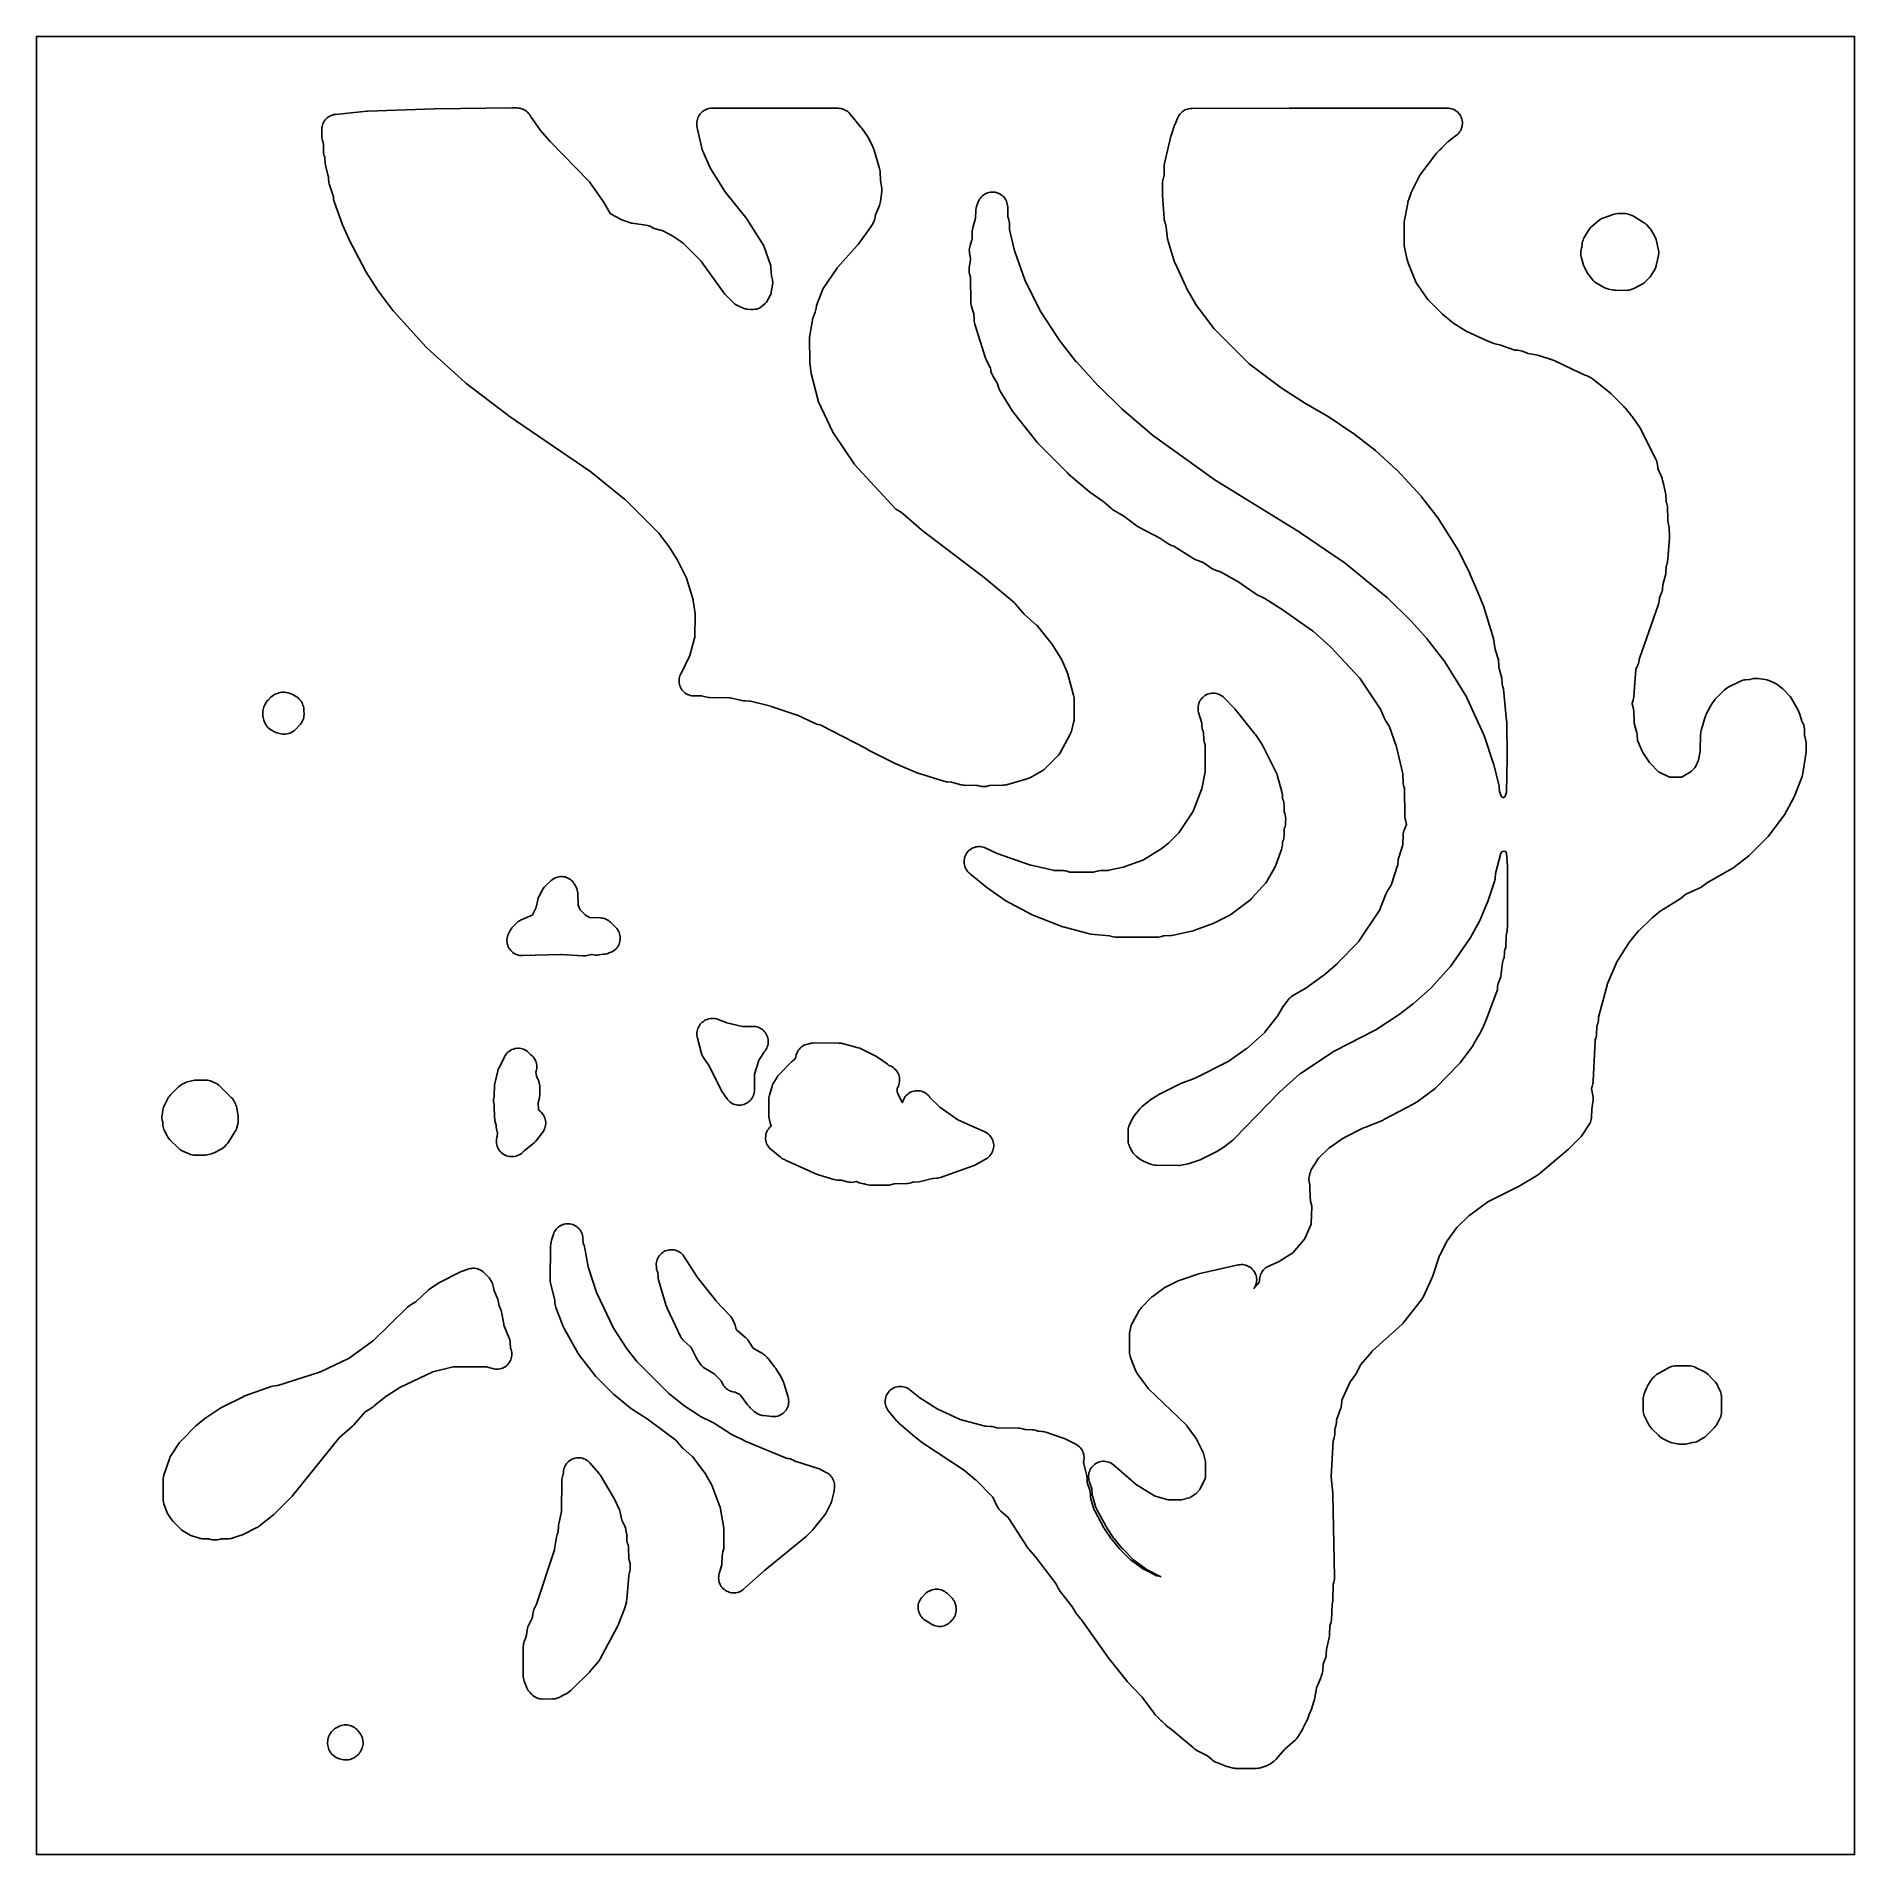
# Model space of a CAD drawing. Header units: millimetres. Extents: x 0 to 300, y 0 to 300.
import ezdxf

# ---------------------------------------------------------------- set-up
doc = ezdxf.new("R2010")
doc.units = ezdxf.units.MM
doc.layers.add('CUT', color=7, linetype='CONTINUOUS')

msp = doc.modelspace()

# ---------------------------------------------------------------- linework, layer by layer
at = {"layer": 'CUT'}
for points in [[(299.9634, 0.0614), (299.9605, 0.0029), (299.902, 0), (0.0614, 0), (0.0029, 0.0029), (0, 0.0614), (0, 299.9386), (0.0029, 299.9971), (0.0614, 300), (299.902, 300), (299.9605, 299.9971), (299.9634, 299.9386)], [(47.3918, 280.7469), (47.43, 280.5164), (47.4894, 280.2904), (47.5697, 280.071), (47.5941, 280.0129), (47.6049, 279.9808), (47.61, 279.9436), (47.6112, 279.9261), (47.6489, 279.0834), (47.6753, 278.8163), (47.7302, 278.5536), (48.1577, 276.9437), (48.1622, 276.9247), (48.1752, 276.8419), (48.1768, 276.8224), (48.2028, 276.3337), (48.2237, 276.1176), (48.2633, 275.9042), (48.3213, 275.6949), (48.971, 273.6929), (48.9766, 273.674), (48.9942, 273.5912), (48.9968, 273.5717), (49.0375, 273.187), (49.0863, 272.8942), (49.1693, 272.6094), (50.429, 269.0836), (50.4948, 268.9183), (51.5265, 266.572), (51.6048, 266.4101), (54.3068, 261.2981), (54.4101, 261.1207), (56.279, 258.1943), (56.3889, 258.0359), (58.8738, 254.7362), (59.0137, 254.5665), (64.2888, 248.7133), (64.4706, 248.5313), (70.6869, 242.9195), (70.8466, 242.787), (77.7196, 237.5478), (77.8245, 237.472), (91.4614, 228.1517), (91.4999, 228.1242), (91.5373, 228.0953), (97.0512, 223.6488), (97.0997, 223.6075), (97.146, 223.5636), (102.5873, 218.1233), (102.6414, 218.0655), (102.6915, 218.0043), (104.3468, 215.8407), (104.3791, 215.7965), (104.4092, 215.7509), (105.7789, 213.5742), (105.8089, 213.5238), (105.8364, 213.472), (107.2068, 210.7306), (107.209, 210.7259), (107.2391, 210.6518), (107.2449, 210.6345), (108.3578, 207.0142), (108.3592, 207.0092), (108.3765, 206.9326), (108.3793, 206.9149), (108.6763, 204.7416), (108.6769, 204.7367), (108.6815, 204.6627), (108.6816, 204.6458), (108.6141, 200.7992), (108.6139, 200.7939), (108.609, 200.7438), (108.6042, 200.7182), (108.5985, 200.6954), (107.8018, 197.8276), (107.7965, 197.8102), (107.7684, 197.7373), (107.7607, 197.7208), (106.4022, 195.0001), (106.3973, 194.9908), (106.3718, 194.9482), (106.2582, 194.7348), (106.1656, 194.5114), (106.0951, 194.2802), (106.0472, 194.0432), (106.0225, 193.8027), (106.0211, 193.5609), (106.0431, 193.3202), (106.0882, 193.0826), (106.156, 192.8506), (106.246, 192.6262), (106.3572, 192.4115), (106.4886, 192.2086), (106.639, 192.0193), (106.807, 191.8454), (106.991, 191.6886), (107.1893, 191.5503), (107.4, 191.4317), (107.6212, 191.3341), (107.8508, 191.2583), (108.0866, 191.2051), (108.3265, 191.1748), (108.5682, 191.1679), (109.5757, 191.1878), (109.5972, 191.1876), (109.6895, 191.1788), (109.7108, 191.175), (110.6326, 190.9799), (110.8693, 190.9416), (111.1086, 190.9261), (114.3369, 190.8724), (114.3565, 190.8715), (114.4397, 190.8615), (114.4589, 190.8577), (116.3772, 190.4227), (116.596, 190.3832), (116.8174, 190.3634), (116.9817, 190.356), (117.703, 190.3234), (117.7219, 190.3221), (117.8023, 190.3103), (117.8208, 190.3062), (121.1665, 189.4698), (121.211, 189.4578), (121.2211, 189.4546), (125.3274, 188.0852), (125.3913, 188.0618), (125.4537, 188.0349), (128.4985, 186.6178), (128.7536, 186.5157), (129.0184, 186.4423), (129.2924, 186.3822), (129.2977, 186.381), (129.347, 186.3659), (129.3716, 186.3558), (129.3932, 186.3453), (136.7924, 182.5404), (137.0499, 182.3723), (137.2945, 182.2316), (141.545, 180.0957), (141.6886, 180.0291), (141.6993, 180.0246), (145.4042, 178.4479), (145.6392, 178.3616), (149.7203, 177.0895), (149.9194, 177.0363), (150.1223, 176.9997), (150.3274, 176.9799), (150.8444, 176.9516), (150.8633, 176.9501), (150.9441, 176.9374), (150.9627, 176.9331), (152.548, 176.5182), (152.8381, 176.4604), (153.1331, 176.4372), (155.1662, 176.3983), (155.1871, 176.3973), (155.2764, 176.3857), (155.2968, 176.3813), (155.6943, 176.2837), (155.9479, 176.2352), (156.2052, 176.2131), (156.2225, 176.2135), (156.2249, 176.2133), (156.2713, 176.2143), (156.4634, 176.2177), (156.473, 176.2189), (156.4833, 176.2191), (156.5483, 176.2274), (156.5813, 176.2289), (156.6832, 176.2445), (156.7198, 176.2489), (156.7217, 176.2494), (156.7398, 176.2517), (156.7577, 176.2558), (156.8386, 176.2682), (157.0904, 176.3339), (157.2143, 176.3733), (157.2315, 176.3783), (157.2691, 176.3864), (157.3071, 176.3909), (157.3182, 176.3915), (157.3253, 176.3918), (159.4441, 176.4397), (159.6558, 176.4535), (159.8657, 176.4852), (160.072, 176.5346), (163.4644, 177.5001), (163.7451, 177.5985), (164.0122, 177.7294), (165.9026, 178.8002), (166.0932, 178.9198), (166.2722, 179.0561), (166.4383, 179.2079), (168.4724, 181.2424), (168.6326, 181.4187), (168.7753, 181.6094), (168.8991, 181.8128), (170.5159, 184.7768), (170.6088, 184.9655), (170.6855, 185.1614), (170.7454, 185.363), (171.1575, 186.998), (171.2005, 187.205), (171.2258, 187.4149), (171.2333, 187.6262), (171.2126, 190.651), (171.2017, 190.8675), (171.172, 191.0824), (171.1239, 191.2938), (170.1796, 194.7439), (170.123, 194.9236), (170.0531, 195.0985), (169.0955, 197.2551), (168.9232, 197.5774), (167.642, 199.602), (167.478, 199.8314), (165.2846, 202.5602), (165.143, 202.7216), (164.9881, 202.8703), (163.0603, 204.5676), (162.9977, 204.6268), (162.9395, 204.6905), (161.5954, 206.2716), (161.4531, 206.4255), (161.2983, 206.5669), (156.0243, 210.9955), (155.9265, 211.0735), (146.0782, 218.5363), (146.0454, 218.5621), (146.0136, 218.5889), (142.979, 221.2406), (142.7855, 221.3935), (142.5779, 221.5266), (141.806, 221.9693), (141.7896, 221.9793), (141.7561, 222.0034), (141.7252, 222.0307), (141.7118, 222.0446), (134.9522, 229.3852), (134.9489, 229.3889), (134.9027, 229.4471), (134.893, 229.461), (131.502, 234.5201), (131.4994, 234.5241), (131.4638, 234.5862), (131.4565, 234.6009), (128.9983, 239.7909), (128.9907, 239.808), (128.9637, 239.8834), (128.9587, 239.9014), (127.8414, 244.3659), (127.8275, 244.4285), (127.817, 244.4918), (127.5963, 246.0817), (127.5883, 246.1561), (127.585, 246.2308), (127.5337, 250.2535), (127.5339, 250.2716), (127.5403, 250.3488), (127.5431, 250.3667), (128.1083, 253.5127), (128.1121, 253.5311), (128.1341, 253.6086), (128.1406, 253.6262), (128.481, 254.4887), (128.5527, 254.697), (128.6059, 254.9107), (128.64, 255.1283), (128.6826, 255.509), (128.6848, 255.5256), (128.692, 255.5611), (128.7025, 255.596), (128.7082, 255.6113), (129.7638, 258.2623), (129.7717, 258.2807), (129.8118, 258.3567), (129.8225, 258.3736), (132.0656, 261.7211), (132.1134, 261.7873), (132.1655, 261.8502), (135.4134, 265.5006), (135.561, 265.6831), (137.6671, 268.5524), (137.7803, 268.7206), (137.8795, 268.8973), (138.1468, 269.4223), (138.2376, 269.6217), (138.3105, 269.8283), (138.3651, 270.0405), (138.4009, 270.2566), (138.4373, 270.558), (138.4399, 270.5755), (138.4478, 270.6123), (138.4592, 270.6483), (138.4657, 270.6647), (139.0702, 272.0962), (139.1479, 272.3061), (139.2066, 272.5221), (139.2457, 272.7424), (139.4666, 274.421), (139.4871, 274.6829), (139.4801, 274.9455), (139.4455, 275.206), (139.2536, 276.234), (139.2528, 276.239), (139.2444, 276.3151), (139.2436, 276.3325), (139.2114, 277.558), (139.1956, 277.781), (139.1599, 278.0016), (139.1047, 278.2181), (138.1374, 281.408), (138.0676, 281.6074), (137.9812, 281.8002), (137.3197, 283.1236), (137.1536, 283.4077), (136.1864, 284.836), (136.0343, 285.0378), (134.1931, 287.2402), (134.0287, 287.4185), (133.8477, 287.5801), (133.652, 287.7233), (133.4433, 287.8469), (133.2236, 287.9498), (132.9949, 288.0308), (132.7595, 288.0893), (132.5195, 288.1247), (132.2772, 288.1366), (111.475, 288.1545), (111.4728, 288.1545), (111.2226, 288.1422), (110.9749, 288.1049), (110.7322, 288.0429), (110.4969, 287.9571), (110.2714, 287.848), (110.0579, 287.717), (109.8586, 287.5653), (109.6754, 287.3944), (109.5103, 287.206), (109.3649, 287.002), (109.2406, 286.7845), (109.1387, 286.5557), (109.0603, 286.3178), (109.006, 286.0732), (108.9765, 285.8245), (108.972, 285.574), (108.9851, 285.1665), (109.0043, 284.9279), (109.0461, 284.6922), (109.0471, 284.688), (109.7654, 281.5321), (109.8327, 281.2924), (109.9234, 281.0606), (111.1609, 278.3117), (111.161, 278.3114), (111.3181, 278.0168), (113.3943, 274.6803), (113.4065, 274.6629), (113.4068, 274.6624), (113.5715, 274.4289), (117.1852, 269.8794), (117.2171, 269.8368), (117.268, 269.7612), (119.9953, 265.4218), (120.0059, 265.4039), (120.0244, 265.3656), (120.0318, 265.3491), (120.0694, 265.256), (121.1836, 262.1162), (121.189, 262.0997), (121.2358, 260.9384), (121.2549, 260.7146), (121.294, 260.4935), (121.2968, 260.481), (121.4424, 259.8295), (121.4945, 259.3475), (121.178, 257.4862), (121.1739, 257.4658), (121.1672, 257.4424), (121.1598, 257.4232), (121.1517, 257.406), (121.0634, 257.2316), (120.456, 256.1199), (120.238, 255.9067), (119.2793, 255.1569), (118.8175, 255.0049), (118.721, 254.9978), (118.6088, 254.9894), (118.2342, 254.9616), (117.8597, 254.9337), (117.2106, 254.967), (117.1841, 254.9755), (117.0422, 255.0208), (116.8921, 255.0688), (116.4746, 255.2023), (115.768, 255.5478), (115.2505, 255.8245), (114.1703, 256.8819), (113.5675, 257.472), (109.7082, 262.8053), (109.5835, 262.9638), (109.5511, 262.9987), (109.4364, 263.1227), (106.6843, 265.8607), (106.512, 266.0169), (106.3259, 266.1564), (106.3257, 266.1565), (105.0207, 267.043), (104.7332, 267.2114), (103.4375, 267.8587), (103.2166, 267.956), (102.9873, 268.0316), (101.9441, 268.3204), (101.9259, 268.3259), (101.8498, 268.3555), (101.8326, 268.3636), (101.3352, 268.6168), (101.3324, 268.6183), (101.0753, 268.7314), (100.8071, 268.815), (100.5312, 268.868), (98.315, 269.1657), (98.2972, 269.1685), (98.2217, 269.1861), (98.2044, 269.1914), (96.5837, 269.736), (96.5793, 269.7376), (96.5129, 269.7652), (96.4981, 269.7723), (94.7992, 270.6413), (94.7832, 270.6499), (94.7505, 270.6708), (94.7282, 270.7025), (94.7189, 270.7181), (93.804, 272.3291), (93.6761, 272.531), (91.3623, 275.8267), (91.2395, 275.9873), (91.1042, 276.1375), (84.7624, 282.6271), (84.7347, 282.6565), (84.7079, 282.6868), (83.1316, 284.5343), (83.1001, 284.5728), (83.0703, 284.6126), (81.6109, 286.643), (81.6082, 286.6469), (81.5703, 286.7083), (81.5625, 286.7228), (81.511, 286.8232), (81.3864, 287.0388), (81.2411, 287.2409), (81.0763, 287.4276), (80.8938, 287.597), (80.6954, 287.7474), (80.483, 287.8772), (80.2587, 287.9854), (80.0248, 288.0706), (79.7836, 288.1322), (79.5374, 288.1695), (79.2887, 288.1821), (78.4765, 288.1828), (78.4521, 288.1827), (65.7392, 288.0698), (65.6654, 288.0681), (54.6693, 287.6456), (54.5186, 287.6352), (49.339, 287.1216), (49.0942, 287.085), (48.8542, 287.0244), (48.6214, 286.9403), (48.3981, 286.8337), (48.1864, 286.7055), (47.9884, 286.557), (47.8061, 286.3896), (47.6412, 286.205), (47.4953, 286.0051), (47.37, 285.7917), (47.2664, 285.5669), (47.1855, 285.333), (47.1281, 285.0922), (47.0948, 284.847), (47.0859, 284.5997), (47.101, 283.494), (47.1152, 283.2603), (47.1511, 283.029), (47.2085, 282.802), (47.3273, 282.4109), (47.3318, 282.3945), (47.3393, 282.3585), (47.3435, 282.3218), (47.3442, 282.3053), (47.3754, 280.98)], [(143.0087, 77.2069), (142.7649, 77.2417), (142.5187, 77.2525), (142.2728, 77.2389), (142.0293, 77.2012), (141.7908, 77.1397), (141.5594, 77.0551), (141.3375, 76.9481), (141.1273, 76.8197), (140.9306, 76.6713), (140.7496, 76.5043), (140.5858, 76.3202), (140.441, 76.121), (140.3165, 75.9084), (140.2135, 75.6846), (140.133, 75.4518), (140.0758, 75.2122), (140.0425, 74.9681), (140.0334, 74.7219), (140.0485, 74.476), (140.0878, 74.2328), (140.1508, 73.9947), (140.237, 73.7639), (140.3454, 73.5427), (140.4751, 73.3332), (140.6248, 73.1376), (141.9762, 71.5406), (142.1055, 71.3991), (142.2453, 71.268), (144.5482, 69.268), (144.62, 69.208), (145.9928, 68.1031), (146.1802, 67.9661), (153.0903, 63.3911), (153.1453, 63.3524), (153.198, 63.3108), (154.933, 61.8575), (154.9748, 61.8209), (155.0147, 61.7824), (157.6974, 59.0744), (157.7113, 59.0596), (157.7384, 59.0257), (157.7616, 58.9891), (157.7711, 58.9712), (158.5316, 57.4314), (158.65, 57.2185), (158.7885, 57.0182), (158.9459, 56.8322), (159.1206, 56.6625), (160.3612, 55.5698), (160.3741, 55.5579), (160.4, 55.5304), (160.4232, 55.5006), (160.433, 55.486), (163.5251, 50.6544), (163.6408, 50.4888), (163.7694, 50.3331), (164.7869, 49.1982), (164.8206, 49.1589), (164.8526, 49.1183), (168.1635, 44.7115), (168.1666, 44.7072), (168.2101, 44.6385), (168.219, 44.6222), (168.5536, 43.9733), (168.6673, 43.7755), (168.7986, 43.5889), (170.9482, 40.8115), (170.9583, 40.7978), (170.9975, 40.7364), (171.0057, 40.7215), (171.3055, 40.145), (171.46, 39.8871), (171.6442, 39.6497), (172.3332, 38.8643), (172.3736, 38.8158), (172.4113, 38.7652), (176.6985, 32.6904), (176.7797, 32.5817), (179.82, 28.7351), (179.9644, 28.568), (182.3254, 26.0702), (182.3721, 26.0177), (182.4157, 25.9626), (184.3423, 23.3735), (184.4585, 23.2288), (184.5851, 23.0932), (185.1576, 22.5239), (185.198, 22.4741), (185.3543, 22.2989), (185.5263, 22.1391), (185.6482, 22.0361), (186.2197, 21.4678), (186.3592, 21.3392), (186.508, 21.2216), (187.2744, 20.6619), (190.8935, 17.6037), (190.9445, 17.5591), (190.9833, 17.5278), (191.0393, 17.4806), (191.0779, 17.4517), (191.1047, 17.4301), (191.1267, 17.4152), (191.2779, 17.3021), (191.5361, 17.1534), (193.0919, 16.3767), (193.0968, 16.374), (193.1766, 16.3205), (193.194, 16.3064), (193.9908, 15.6231), (194.1622, 15.4885), (194.3448, 15.3694), (194.537, 15.2666), (194.7375, 15.181), (196.3765, 14.5639), (196.391, 14.5585), (196.6955, 14.4655), (197.4372, 14.2898), (197.687, 14.2439), (197.7967, 14.235), (197.8081, 14.2331), (197.8559, 14.2303), (197.9403, 14.2235), (197.9991, 14.2218), (198.0758, 14.2172), (198.1733, 14.2167), (198.7745, 14.1991), (198.878, 14.1982), (199.697, 14.2081), (200.8404, 14.2016), (200.989, 14.2052), (201.2808, 14.2209), (201.4991, 14.2423), (201.7146, 14.2827), (201.9258, 14.3419), (202.9389, 14.6744), (203.1603, 14.7589), (203.3727, 14.8639), (203.3812, 14.8692), (203.4042, 14.8806), (203.6086, 15.008), (204.05, 15.3137), (204.2183, 15.441), (204.3753, 15.5821), (204.5198, 15.7359), (204.5232, 15.7398), (205.9104, 17.3476), (205.9678, 17.4096), (206.0294, 17.4674), (207.6681, 18.8972), (207.8473, 19.0701), (208.0085, 19.2599), (208.15, 19.4649), (208.7979, 20.5113), (208.9515, 20.8001), (209.2999, 21.573), (209.5949, 22.1059), (209.6829, 22.2808), (209.757, 22.462), (209.9934, 23.1118), (210.2133, 23.5996), (210.3076, 23.8417), (210.7712, 25.2435), (210.8251, 25.4303), (210.8642, 25.6207), (211.1671, 27.4523), (211.171, 27.4721), (211.1815, 27.5102), (211.1941, 27.5555), (211.2011, 27.5744), (211.2228, 27.6289), (211.2306, 27.6446), (211.8924, 29.1842), (211.9753, 29.4053), (212.1276, 29.8781), (212.1854, 30.0888), (212.2246, 30.3037), (212.2448, 30.5212), (212.2846, 31.3271), (212.2861, 31.3472), (212.2905, 31.3748), (212.2972, 31.4002), (212.3038, 31.4189), (212.6343, 32.2827), (212.7164, 32.5375), (212.7708, 32.7996), (212.7969, 33.066), (212.7971, 33.0707), (212.8029, 33.2013), (212.8276, 33.7618), (212.8287, 33.779), (212.8387, 33.8521), (212.8421, 33.8689), (213.2847, 35.7996), (213.328, 36.0431), (213.3287, 36.052), (213.3316, 36.0683), (213.3505, 36.3116), (213.3901, 37.6744), (213.3901, 37.6759), (213.3981, 37.7111), (213.4035, 37.7289), (213.4049, 37.7329), (213.4069, 37.7389), (213.4069, 37.739), (213.4136, 37.759), (213.4637, 37.9094), (213.4686, 37.9219), (213.5535, 38.1772), (213.6104, 38.4401), (213.6388, 38.7076), (213.7748, 41.3291), (213.7825, 41.3525), (213.849, 41.5955), (213.8908, 41.844), (213.9072, 42.0954), (213.944, 44.532), (213.9451, 44.5549), (213.9545, 44.6236), (213.9561, 44.6307), (213.9609, 44.6462), (214.0448, 44.9015), (214.1132, 45.153), (214.1551, 45.4103), (214.1662, 45.6043), (214.1677, 45.6168), (214.1683, 45.6424), (214.1699, 45.6706), (214.1694, 45.6822), (214.1738, 45.8477), (213.9044, 59.4457), (213.8923, 59.6474), (213.6264, 62.2794), (213.626, 62.2843), (213.624, 62.3591), (213.6245, 62.3761), (213.9416, 68.2465), (213.9432, 68.2656), (213.9495, 68.3061), (213.9599, 68.3458), (213.9662, 68.3639), (214.0322, 68.5401), (214.1135, 68.7996), (214.1662, 69.0663), (214.1897, 69.3371), (214.2183, 70.2346), (214.2192, 70.2514), (214.2235, 70.2871), (214.234, 70.321), (214.24, 70.3369), (214.3031, 70.4918), (214.3917, 70.7481), (214.4519, 71.0125), (214.4832, 71.2819), (214.5115, 71.7434), (214.5131, 71.7617), (214.5193, 71.8004), (214.5292, 71.8384), (214.5351, 71.8557), (215.1643, 73.5687), (215.2335, 73.7879), (215.2824, 74.0126), (215.3104, 74.2408), (215.357, 74.8536), (215.3576, 74.8591), (215.3653, 74.9076), (215.375, 74.9351), (215.3847, 74.9579), (216.7571, 77.988), (216.7651, 78.0045), (216.8043, 78.0727), (216.8146, 78.0879), (217.6647, 79.2816), (217.7724, 79.4462), (217.8668, 79.6187), (218.4372, 80.7659), (218.448, 80.786), (218.5017, 80.8676), (218.5158, 80.8854), (220.292, 82.9849), (220.3468, 83.0453), (220.4055, 83.1018), (225.3081, 87.5085), (225.4641, 87.6616), (225.6061, 87.8277), (228.4754, 91.4963), (228.6388, 91.732), (228.7742, 91.9848), (230.2768, 95.2256), (230.3793, 95.4832), (231.5049, 98.8437), (231.5355, 98.9251), (231.572, 99.004), (232.6667, 101.1654), (232.6692, 101.17), (232.7109, 101.2385), (232.7214, 101.2535), (234.3452, 103.4584), (234.3484, 103.4626), (234.4005, 103.5229), (234.4133, 103.5359), (236.3343, 105.4025), (236.3947, 105.4572), (236.4586, 105.5078), (239.4634, 107.7199), (239.4679, 107.7231), (239.5393, 107.7671), (239.5562, 107.776), (244.7116, 110.3371), (244.8908, 110.4355), (247.4702, 111.9917), (247.6318, 112.0979), (247.7846, 112.2163), (252.7432, 116.3723), (252.9193, 116.5348), (254.6848, 118.329), (254.8462, 118.5097), (254.9892, 118.7051), (256.1461, 120.4574), (256.2655, 120.658), (256.3656, 120.8688), (256.4456, 121.088), (256.5049, 121.3137), (256.5428, 121.544), (256.5591, 121.7768), (256.5839, 122.8436), (256.5891, 122.9301), (256.6005, 123.016), (256.7971, 124.1734), (256.8278, 124.4397), (256.8298, 124.7078), (256.803, 124.9746), (256.5774, 126.4316), (256.5752, 126.4486), (256.5729, 126.4853), (256.5807, 126.5214), (256.5853, 126.5374), (256.7294, 126.9993), (256.7842, 127.2059), (256.8213, 127.4165), (256.8402, 127.6294), (257.1454, 134.2948), (257.1467, 134.3139), (257.1527, 134.3544), (257.1628, 134.3941), (257.1688, 134.4122), (257.2405, 134.6091), (257.3186, 134.8655), (257.3688, 135.1288), (257.3905, 135.396), (257.4226, 136.5685), (257.4235, 136.5853), (257.4276, 136.6211), (257.438, 136.6552), (257.444, 136.6711), (257.5093, 136.8331), (257.5961, 137.0868), (257.6552, 137.3483), (257.6859, 137.6146), (257.7145, 138.0802), (257.7161, 138.0987), (257.7287, 138.1775), (257.733, 138.1956), (259.1224, 143.4702), (259.1237, 143.4747), (259.1467, 143.5423), (259.1528, 143.5574), (260.8006, 147.3985), (260.8028, 147.4034), (260.8402, 147.4745), (260.8497, 147.4902), (262.837, 150.58), (262.8781, 150.6399), (262.9228, 150.6971), (264.3343, 152.3969), (264.3754, 152.4438), (264.4189, 152.4886), (266.4554, 154.4765), (266.4967, 154.5149), (266.5398, 154.5514), (267.8894, 155.6403), (267.9465, 155.6836), (268.0061, 155.7235), (271.1555, 157.6933), (271.4259, 157.8888), (272.1271, 158.4704), (272.1413, 158.4817), (272.1735, 158.5035), (272.2076, 158.5222), (272.2241, 158.5297), (274.1019, 159.3334), (274.3415, 159.4515), (274.5671, 159.5944), (275.7119, 160.4086), (275.7631, 160.443), (275.816, 160.4748), (279.7617, 162.7076), (279.9233, 162.8074), (280.0769, 162.9191), (282.4857, 164.8155), (282.7048, 165.0098), (285.6938, 167.9913), (285.9287, 168.2621), (288.191, 171.2807), (288.3828, 171.5785), (289.8831, 174.3162), (290.0242, 174.6205), (291.2815, 177.8908), (291.3634, 178.1429), (291.4181, 178.4023), (291.9156, 181.5893), (291.9453, 181.9428), (291.9613, 183.186), (291.9466, 183.4903), (291.8951, 183.7905), (291.7231, 184.5218), (291.7193, 184.5399), (291.7087, 184.6187), (291.7076, 184.6372), (291.6688, 185.7309), (291.6512, 185.9514), (291.6141, 186.1695), (291.5579, 186.3835), (291.483, 186.5917), (291.39, 186.7925), (291.2169, 187.1264), (291.2085, 187.1438), (291.1781, 187.2208), (291.1724, 187.2393), (290.8814, 188.2732), (290.7835, 188.5553), (290.6526, 188.8237), (289.5714, 190.7416), (289.4587, 190.9229), (289.331, 191.0939), (289.1892, 191.2534), (288.3749, 192.094), (288.1115, 192.3299), (287.1985, 193.038), (287.0112, 193.17), (286.8125, 193.2844), (286.6043, 193.38), (285.7833, 193.7123), (285.4997, 193.8078), (285.2067, 193.8686), (284.0377, 194.0394), (283.7935, 194.0629), (283.5481, 194.0624), (283.304, 194.0378), (283.0635, 193.9894), (282.8288, 193.9176), (282.7834, 193.9012), (282.766, 193.8954), (282.728, 193.8858), (282.6892, 193.8798), (282.671, 193.8784), (282.0379, 193.8434), (281.7816, 193.8159), (281.5295, 193.7621), (281.2842, 193.6827), (281.0484, 193.5785), (279.1147, 192.6014), (278.8958, 192.4765), (278.6906, 192.3303), (278.5011, 192.1641), (277.2449, 190.9449), (277.1076, 190.8006), (276.9822, 190.6458), (276.3915, 189.854), (276.2692, 189.6742), (276.1629, 189.4845), (275.4941, 188.1577), (275.4026, 187.954), (275.3296, 187.7431), (274.6608, 185.4879), (274.607, 185.2714), (274.5727, 185.0509), (274.5582, 184.8283), (274.5039, 182.1809), (274.5037, 182.1756), (274.4957, 182.0959), (274.4928, 182.0778), (274.2112, 180.584), (274.2077, 180.5673), (274.1976, 180.5318), (274.1842, 180.4972), (274.1772, 180.4822), (273.6323, 179.3787), (273.6237, 179.3623), (273.6028, 179.3286), (273.5787, 179.2972), (273.5664, 179.2834), (273.0774, 178.7609), (273.065, 178.7483), (273.0368, 178.7233), (273.0064, 178.701), (272.9915, 178.6917), (271.5115, 177.8059), (271.4943, 177.7963), (271.4561, 177.7785), (271.4143, 177.7736), (271.3946, 177.7728), (269.5488, 177.7482), (269.5314, 177.7483), (269.4942, 177.7513), (269.4591, 177.7644), (269.4437, 177.7714), (267.73, 178.5997), (267.7113, 178.6094), (267.673, 178.6335), (267.6377, 178.6617), (267.6224, 178.6762), (266.187, 180.1134), (266.1744, 180.1266), (266.1245, 180.1873), (266.114, 180.2022), (265.02, 181.8303), (265.0104, 181.8454), (264.9738, 181.9128), (264.9664, 181.9291), (264.1701, 183.7968), (264.1625, 183.816), (264.1497, 183.8585), (264.1416, 183.9021), (264.1395, 183.9227), (264.0882, 184.6183), (264.0606, 184.8472), (264.0121, 185.0726), (263.5858, 186.6869), (263.5808, 186.7084), (263.5675, 186.8021), (263.5663, 186.8241), (263.52, 188.6773), (263.5063, 188.8833), (263.4756, 189.0876), (263.4282, 189.2886), (263.2648, 189.8724), (263.2604, 189.8898), (263.2536, 189.9276), (263.2615, 189.9652), (263.2665, 189.9825), (263.4268, 190.4949), (263.4967, 190.7739), (263.5341, 191.0591), (263.8621, 195.5463), (263.8639, 195.5652), (263.871, 195.6052), (263.8859, 195.643), (263.8941, 195.6601), (264.127, 196.1115), (264.2201, 196.3135), (264.2949, 196.523), (264.3508, 196.7383), (264.3873, 196.9578), (264.3976, 197.0432), (264.3995, 197.0594), (264.4217, 197.2429), (264.4248, 197.2633), (264.4449, 197.3495), (264.4512, 197.3691), (267.5889, 206.2937), (267.6711, 206.5818), (267.7183, 206.8776), (267.7542, 207.2411), (267.7563, 207.2581), (267.7633, 207.2946), (267.7736, 207.3304), (267.7793, 207.3461), (268.1051, 208.1808), (268.1881, 208.4318), (268.2441, 208.6901), (268.2725, 208.9529), (268.2959, 209.3797), (268.2975, 209.399), (268.3105, 209.4812), (268.315, 209.5001), (268.7415, 211.1056), (268.7963, 211.368), (268.8227, 211.6347), (268.8602, 212.4656), (268.8618, 212.4871), (268.8691, 212.5326), (268.8794, 212.5693), (268.8859, 212.5848), (268.9068, 212.6319), (268.9279, 212.6879), (268.9287, 212.6899), (268.9302, 212.6941), (269.0075, 212.8994), (269.0173, 212.9382), (269.0199, 212.9457), (269.0348, 213.0081), (269.0771, 213.1766), (269.0797, 213.1966), (269.0829, 213.2098), (269.1107, 213.4309), (269.1145, 213.4599), (269.1148, 213.4635), (269.1168, 213.4792), (269.1339, 213.7194), (269.3996, 217.2888), (269.405, 217.5601), (269.403, 217.6198), (269.405, 217.7466), (269.371, 218.6272), (269.3708, 218.6566), (269.3694, 218.6686), (269.358, 218.9635), (269.3343, 219.223), (269.2838, 219.4787), (269.2825, 219.484), (269.1439, 220.0331), (269.1392, 220.0545), (269.1268, 220.1479), (269.1266, 220.1531), (269.1219, 220.4289), (269.0943, 222.2376), (269.0811, 222.4585), (269.0484, 222.6773), (268.9966, 222.8924), (268.9259, 223.102), (268.88, 223.2205), (268.8731, 223.24), (268.8617, 223.2828), (268.8551, 223.3266), (268.8537, 223.3472), (268.8195, 224.19), (268.8007, 224.4111), (268.7623, 224.6297), (268.5758, 225.4707), (268.5487, 225.6813), (268.4945, 225.9681), (268.2877, 226.7952), (268.2309, 226.9888), (268.1587, 227.1773), (268.1541, 227.1878), (268.148, 227.2043), (267.5013, 228.7222), (267.4937, 228.7417), (267.4904, 228.7525), (267.4858, 228.776), (267.4835, 228.7959), (267.4374, 229.3192), (267.4176, 229.465), (267.4124, 229.5083), (267.4106, 229.5165), (267.4057, 229.5525), (267.3522, 229.7818), (267.2774, 230.005), (267.2685, 230.025), (267.2667, 230.0303), (267.1735, 230.2395), (264.7137, 235.1434), (264.6207, 235.3122), (264.5149, 235.4734), (263.2367, 237.267), (263.1488, 237.3829), (262.7553, 237.8722), (262.4886, 238.2364), (262.3741, 238.3811), (262.3601, 238.3964), (262.322, 238.4445), (262.1944, 238.5825), (262.14, 238.6372), (262.0638, 238.7319), (261.88, 238.9362), (259.7404, 241.0674), (259.6467, 241.1494), (259.6286, 241.1678), (259.404, 241.3691), (259.3469, 241.4144), (259.2935, 241.4611), (259.1531, 241.5681), (256.8931, 243.36), (256.7381, 243.4734), (256.3783, 243.7162), (256.1735, 243.8406), (255.9577, 243.9447), (255.733, 244.0278), (255.5013, 244.0889), (255.4863, 244.0921), (255.4647, 244.0974), (255.3744, 244.1281), (255.354, 244.137), (254.4987, 244.545), (250.5293, 246.4383), (250.2431, 246.5536), (248.0259, 247.2922), (247.7041, 247.3761), (246.0893, 247.6841), (246.0723, 247.6877), (246.0005, 247.7084), (245.9841, 247.7143), (245.1314, 248.0472), (244.8929, 248.1267), (244.6476, 248.1819), (244.398, 248.2121), (243.8553, 248.2504), (243.8375, 248.252), (243.7997, 248.2583), (243.7627, 248.2682), (243.7457, 248.274), (242.0374, 248.9057), (241.8818, 248.9632), (241.5841, 249.0527), (240.4313, 249.3224), (239.2457, 249.7959), (235.9931, 251.3151), (235.9266, 251.3488), (235.8622, 251.3865), (233.6764, 252.7624), (233.613, 252.8052), (233.5525, 252.8519), (231.956, 254.169), (231.2335, 254.8777), (230.1635, 255.9727), (230.0298, 256.1096), (229.885, 256.2578), (229.6266, 256.5222), (229.3891, 256.7846), (229.3874, 256.7866), (228.7741, 257.6876), (228.3987, 258.239), (228.2683, 258.4306), (228.1377, 258.6224), (227.6827, 259.2987), (227.6622, 259.3365), (227.6544, 259.3539), (226.3625, 262.4432), (226.102, 263.3533), (225.7599, 264.9432), (225.661, 265.4996), (225.6463, 266.3842), (225.6429, 268.4476), (225.658, 269.3859), (226.2282, 272.4807), (226.2466, 272.5637), (226.2647, 272.6246), (226.7958, 274.2058), (226.8253, 274.2842), (226.8601, 274.3604), (228.1741, 276.9837), (228.2011, 277.0336), (228.2315, 277.0826), (228.2416, 277.0966), (230.8257, 280.5263), (230.9899, 280.7226), (231.3776, 281.1048), (231.5492, 281.274), (231.6863, 281.4093), (231.8879, 281.608), (232.9318, 282.6274), (232.9538, 282.6477), (233.4231, 283.0185), (234.2871, 283.6891), (234.4754, 283.8509), (234.6467, 284.0305), (234.7994, 284.2262), (234.9318, 284.436), (235.0429, 284.658), (235.1314, 284.8899), (235.1964, 285.1294), (235.2374, 285.3742), (235.2539, 285.6218), (235.2457, 285.8699), (235.213, 286.1159), (235.1561, 286.3575), (235.0755, 286.5923), (234.972, 286.8178), (234.8467, 287.0321), (234.7008, 287.2328), (234.5356, 287.4181), (234.3529, 287.5861), (234.1545, 287.7351), (233.9422, 287.8637), (233.7182, 287.9707), (233.4848, 288.0549), (233.2441, 288.1156), (232.9986, 288.1521), (232.7507, 288.164), (232.7354, 288.164), (216.0244, 288.1404), (206.7045, 288.1272), (190.5967, 288.1044), (190.3555, 288.0924), (190.1167, 288.0572), (189.8823, 287.9991), (189.6546, 287.9187), (189.4358, 287.8167), (189.2278, 287.694), (189.0326, 287.5519), (188.8521, 287.3916), (188.6878, 287.2146), (188.5414, 287.0226), (188.4142, 286.8174), (188.3074, 286.6009), (187.8433, 285.5331), (187.7663, 285.3326), (187.2453, 283.7816), (187.1796, 283.5496), (186.1272, 279.005), (186.082, 278.7507), (186.0633, 278.4931), (186.0317, 276.9809), (186.031, 276.964), (186.027, 276.9276), (186.0196, 276.8916), (186.0152, 276.8757), (185.8914, 276.462), (185.8347, 276.2342), (185.7997, 276.0021), (185.7865, 275.7678), (185.7704, 273.9883), (185.7766, 273.7888), (186.0471, 269.9751), (186.0813, 269.7041), (186.1449, 269.4383), (186.2371, 269.1811), (186.2838, 269.0702), (186.2901, 269.0544), (186.3012, 269.0196), (186.3091, 268.9838), (186.3116, 268.9675), (186.6166, 266.6218), (186.6526, 266.4136), (186.7062, 266.2092), (187.7291, 262.883), (187.8544, 262.558), (189.9782, 258.0208), (190.0789, 257.828), (191.0907, 256.0803), (191.2519, 255.8361), (194.3151, 251.7381), (194.5542, 251.4627), (199.8318, 246.2112), (200.0862, 245.9902), (205.358, 241.9991), (205.5141, 241.89), (209.3571, 239.4172), (209.4683, 239.3496), (213.0256, 237.3141), (213.0615, 237.2928), (213.0965, 237.2702), (217.2036, 234.5235), (217.2378, 234.4998), (217.2712, 234.4748), (220.9034, 231.6608), (220.9386, 231.6324), (220.9728, 231.6027), (224.3509, 228.5502), (224.3892, 228.514), (224.4259, 228.4761), (228.4594, 224.1272), (228.4986, 224.0829), (228.5355, 224.0366), (230.8467, 220.9889), (231.1222, 220.6257), (231.1519, 220.5848), (231.1798, 220.5426), (234.491, 215.3109), (234.5212, 215.2605), (234.5489, 215.2087), (236.4597, 211.4096), (236.4777, 211.3722), (236.4944, 211.3342), (237.452, 209.0478), (238.6761, 206.1253), (238.6959, 206.0747), (238.7134, 206.0233), (240.351, 200.8363), (240.3738, 200.7539), (240.3907, 200.6701), (240.6882, 198.8579), (240.7715, 198.5092), (241.1984, 197.159), (241.2031, 197.143), (241.2108, 197.108), (241.2155, 197.0724), (241.2165, 197.0562), (241.2508, 196.2384), (241.2768, 195.9684), (241.332, 195.7029), (241.7555, 194.1042), (241.7601, 194.0846), (241.7733, 193.999), (241.7747, 193.9789), (241.8044, 193.3324), (241.8258, 193.1014), (241.8685, 192.8734), (241.9322, 192.6503), (242.0163, 192.434), (242.0234, 192.418), (242.0311, 192.3993), (242.0443, 192.3581), (242.0531, 192.3157), (242.0555, 192.2956), (242.5584, 187.0777), (242.5621, 187.0291), (242.5638, 186.9804), (242.654, 180.8203), (242.654, 180.8051), (242.6537, 180.7724), (242.5329, 175.3698), (242.5321, 175.3531), (242.5281, 175.3172), (242.5209, 175.2817), (242.5166, 175.266), (242.3265, 174.6263), (242.3209, 174.609), (242.3063, 174.5731), (242.2743, 174.5514), (242.2586, 174.5422), (242.052, 174.4293), (242.0356, 174.4209), (241.9998, 174.4057), (241.964, 174.4206), (241.9475, 174.4289), (241.7422, 174.539), (241.7257, 174.5484), (241.6922, 174.571), (241.6739, 174.607), (241.6667, 174.6246), (241.4088, 175.2971), (241.4025, 175.3146), (241.392, 175.3532), (241.3853, 175.3926), (241.3835, 175.4112), (241.3345, 176.1119), (241.3097, 176.3291), (241.2661, 176.5433), (240.5004, 179.6084), (240.4466, 179.7933), (238.8303, 184.6407), (238.735, 184.8835), (236.0687, 190.7563), (235.9158, 191.0421), (232.347, 196.7861), (232.1999, 196.9977), (229.4822, 200.5063), (229.369, 200.6422), (226.785, 203.5307), (226.6731, 203.6479), (222.8769, 207.3746), (222.7017, 207.5311), (215.6166, 213.286), (215.4479, 213.4116), (208.5642, 218.1009), (208.4685, 218.163), (194.3107, 226.8892), (194.2757, 226.9117), (194.2414, 226.9353), (184.4982, 233.9198), (184.4591, 233.9491), (184.4213, 233.9799), (179.1255, 238.4726), (179.0928, 238.5014), (179.0611, 238.5314), (175.2025, 242.322), (175.1806, 242.3441), (175.1593, 242.3667), (171.5679, 246.2819), (171.5351, 246.3192), (171.5039, 246.3578), (168.6894, 249.9902), (168.6596, 250.0305), (168.6314, 250.072), (165.6039, 254.7408), (165.5693, 254.7974), (165.538, 254.8559), (163.1182, 259.688), (163.0869, 259.7556), (163.0599, 259.8251), (161.4085, 264.5002), (161.3876, 264.5653), (161.3704, 264.6314), (160.5617, 268.1604), (160.5581, 268.1783), (160.548, 268.2563), (160.5469, 268.2746), (160.5172, 269.2064), (160.4968, 269.455), (160.4517, 269.7004), (160.3824, 269.9401), (160.2854, 270.2218), (160.2795, 270.2407), (160.2699, 270.2821), (160.2648, 270.3243), (160.264, 270.3441), (160.2393, 271.8572), (160.223, 272.1042), (160.1824, 272.3483), (160.1178, 272.5872), (160.03, 272.8186), (159.9196, 273.0401), (159.788, 273.2497), (159.6362, 273.4452), (159.4659, 273.6248), (159.2786, 273.7866), (159.0763, 273.9291), (158.8609, 274.0509), (158.6345, 274.1508), (158.3993, 274.2279), (158.1576, 274.2813), (157.9119, 274.3105), (157.6644, 274.3153), (157.4177, 274.2956), (157.1742, 274.2517), (156.9362, 274.1838), (156.706, 274.0928), (156.486, 273.9794), (156.2783, 273.8449), (156.0849, 273.6905), (155.9077, 273.5177), (155.7485, 273.3282), (155.6088, 273.124), (155.4899, 272.9069), (155.3931, 272.6791), (155.1172, 271.9286), (155.0405, 271.681), (154.9899, 271.4267), (154.9658, 271.1686), (154.9241, 270.1539), (154.9228, 270.1336), (154.9099, 270.0475), (154.9053, 270.0277), (154.4855, 268.4205), (154.4299, 268.145), (154.4055, 267.8649), (154.3648, 266.527), (154.3638, 266.5084), (154.3586, 266.4686), (154.3495, 266.4296), (154.3439, 266.4117), (154.0404, 265.5182), (153.9712, 265.275), (153.927, 265.026), (153.9082, 264.7739), (153.9149, 264.5211), (153.9472, 264.2703), (154.116, 263.3341), (154.1191, 263.3134), (154.1221, 263.2688), (154.1202, 263.224), (154.1176, 263.2033), (153.9008, 261.8073), (153.8751, 261.5641), (153.8733, 261.3195), (153.8954, 261.0759), (153.9413, 260.8357), (154.0792, 260.2655), (154.0837, 260.2444), (154.0951, 260.1527), (154.0959, 260.1312), (154.1342, 256.2117), (154.1507, 255.9479), (154.195, 255.6873), (154.2666, 255.4329), (154.6226, 254.3835), (154.628, 254.3664), (154.6369, 254.3289), (154.6421, 254.2908), (154.6433, 254.2728), (154.689, 253.1823), (154.708, 252.9619), (154.7464, 252.744), (154.804, 252.5304), (156.59, 246.9051), (156.6631, 246.7049), (156.753, 246.5117), (157.3564, 245.3469), (157.3657, 245.3278), (157.3819, 245.2853), (157.3933, 245.2413), (157.3968, 245.2204), (157.4375, 244.933), (157.4855, 244.6847), (157.5583, 244.4425), (157.6553, 244.2089), (157.7754, 243.9863), (158.434, 242.9006), (158.4435, 242.884), (158.4787, 242.8101), (158.4856, 242.7924), (158.7893, 241.9443), (158.8907, 241.7023), (159.0169, 241.4721), (161.0592, 238.1708), (161.2173, 237.9443), (164.9898, 233.1289), (165.184, 232.9089), (170.0898, 227.9697), (170.2437, 227.8272), (173.7882, 224.8118), (173.9806, 224.6637), (176.1794, 223.1343), (176.2378, 223.091), (176.2936, 223.0441), (177.4021, 222.053), (177.5967, 221.8958), (177.806, 221.7589), (179.274, 220.9), (179.3263, 220.8676), (179.3768, 220.8325), (181.5868, 219.2133), (181.8919, 219.022), (185.5584, 217.075), (185.6255, 217.0365), (185.69, 216.9938), (186.6343, 216.323), (186.8405, 216.1912), (187.0586, 216.0802), (187.2865, 215.991), (187.522, 215.9246), (187.5415, 215.9201), (187.5619, 215.9148), (187.6046, 215.8998), (187.6454, 215.8801), (187.6635, 215.8694), (190.7673, 213.9146), (190.9677, 213.8009), (191.1779, 213.7061), (192.4724, 213.1927), (192.4928, 213.1839), (192.5767, 213.1386), (192.5952, 213.1264), (193.7524, 212.3133), (193.9412, 212.1929), (194.1399, 212.0899), (194.3471, 212.0051), (195.1388, 211.7217), (195.1435, 211.7199), (195.2129, 211.689), (195.2284, 211.681), (198.1165, 210.0995), (198.1688, 210.0691), (198.2196, 210.0361), (201.0894, 208.0634), (201.247, 207.9635), (201.4117, 207.8757), (202.5682, 207.3129), (202.6284, 207.2815), (202.6867, 207.2467), (205.7042, 205.3277), (205.7295, 205.3112), (205.7544, 205.294), (210.5099, 201.9205), (210.5623, 201.8811), (210.6125, 201.8388), (213.4697, 199.2984), (213.5098, 199.261), (213.5481, 199.2219), (218.2665, 194.1816), (218.2699, 194.1778), (218.3186, 194.1171), (218.3289, 194.1025), (221.7502, 189.007), (221.7611, 188.9896), (221.8021, 188.9115), (221.8101, 188.8926), (222.3347, 187.557), (222.4342, 187.336), (222.5545, 187.1257), (223.1533, 186.1877), (223.164, 186.1699), (223.2035, 186.09), (223.2111, 186.0707), (224.2865, 183.1133), (224.3087, 183.0461), (224.3269, 182.9776), (225.4189, 178.3188), (225.4227, 178.3005), (225.4332, 178.2211), (225.4343, 178.2025), (225.476, 176.9453), (225.498, 176.6872), (225.5465, 176.4328), (225.6211, 176.1848), (225.6918, 175.9877), (225.6983, 175.9678), (225.7086, 175.9242), (225.7141, 175.8797), (225.7149, 175.8588), (225.7653, 171.3927), (225.7792, 171.1559), (225.8155, 170.9213), (226.0122, 169.9573), (226.0155, 169.9384), (226.0195, 169.8979), (226.0071, 169.8591), (226, 169.8414), (225.6905, 169.1317), (225.6061, 168.91), (225.5431, 168.6813), (225.502, 168.4476), (225.4833, 168.2111), (225.4363, 166.7197), (225.4354, 166.7022), (225.4307, 166.6648), (225.4226, 166.6281), (225.4176, 166.6113), (224.7541, 164.5405), (224.6813, 164.2573), (224.6421, 163.9676), (224.5911, 163.2983), (224.5906, 163.2932), (224.5831, 163.2449), (224.5771, 163.2204), (224.5704, 163.1986), (223.4819, 159.9341), (223.474, 159.9126), (223.4316, 159.8234), (223.4199, 159.8037), (222.8431, 158.8938), (222.7311, 158.6982), (222.6372, 158.4933), (221.4991, 155.6823), (221.4913, 155.6644), (221.452, 155.5903), (221.4415, 155.5738), (218.168, 150.6955), (218.1581, 150.6814), (218.1113, 150.6238), (218.0995, 150.6112), (214.6399, 147.0676), (214.6051, 147.0334), (214.5689, 147.0005), (212.3472, 145.0691), (212.3015, 145.0313), (212.2539, 144.9958), (209.402, 142.9752), (209.362, 142.9481), (209.321, 142.9227), (207.2085, 141.6687), (207.0123, 141.5395), (206.8292, 141.3924), (206.6607, 141.2287), (206.5082, 141.05), (205.8262, 140.1696), (205.6408, 139.8944), (204.75, 138.3611), (204.7061, 138.2912), (204.6574, 138.2244), (202.66, 135.6752), (202.6565, 135.6709), (202.599, 135.6089), (202.585, 135.5957), (199.7144, 133.0201), (199.6609, 132.9749), (199.6049, 132.9328), (196.7909, 130.9491), (196.787, 130.9464), (196.7247, 130.9089), (196.7101, 130.9011), (191.2748, 128.1828), (191.2202, 128.1572), (191.1644, 128.1343), (188.7945, 127.2346), (188.5617, 127.1324), (185.4816, 125.5888), (185.3019, 125.4893), (184.1212, 124.7707), (183.8449, 124.5758), (182.4322, 123.4285), (182.2388, 123.2539), (182.0646, 123.0601), (181.1078, 121.8773), (180.9329, 121.6324), (180.7888, 121.3682), (180.3273, 120.3861), (180.2417, 120.1806), (180.1747, 119.9682), (180.1269, 119.7508), (180.0986, 119.53), (180.09, 119.3075), (180.0984, 117.9411), (180.1101, 117.7141), (180.1424, 117.4891), (180.195, 117.268), (180.2675, 117.0525), (180.3592, 116.8446), (180.7207, 116.1166), (180.8306, 115.9183), (180.9581, 115.7308), (181.102, 115.5556), (181.2611, 115.3942), (181.4343, 115.2478), (182.0658, 114.7614), (182.2413, 114.6379), (182.4267, 114.5299), (182.6207, 114.4381), (183.8014, 113.9407), (184.0307, 113.857), (184.2671, 113.7961), (184.5083, 113.7585), (184.752, 113.7446), (188.3548, 113.7156), (188.5949, 113.7252), (188.8329, 113.7579), (189.9909, 113.9736), (190.3225, 114.0593), (191.6876, 114.5137), (192.016, 114.6495), (194.5416, 115.9121), (194.7184, 116.0095), (195.9131, 116.7327), (196.1832, 116.9216), (197.3742, 117.8774), (197.6034, 118.0859), (205.0803, 125.7889), (205.1082, 125.8167), (205.137, 125.8435), (208.4495, 128.835), (208.4532, 128.8382), (208.513, 128.8846), (208.5272, 128.8944), (214.1131, 132.5388), (214.1639, 132.5702), (214.2162, 132.5989), (220.7598, 135.9907), (220.9644, 136.1093), (224.6845, 138.5086), (224.8375, 138.6156), (226.9927, 140.2455), (227.1472, 140.3724), (229.9764, 142.8917), (230.1655, 143.0791), (233.0957, 146.3092), (233.2926, 146.556), (236.3757, 150.9637), (236.5195, 151.1952), (238.0562, 153.9995), (238.1716, 154.2395), (239.498, 157.4234), (239.5623, 157.5952), (240.5482, 160.5573), (240.6061, 160.7593), (240.6469, 160.9654), (240.6702, 161.1743), (240.7119, 161.7779), (240.7135, 161.7946), (240.7248, 161.8658), (240.7285, 161.8822), (241.5691, 165.2251), (241.5744, 165.2441), (241.5889, 165.2836), (241.6183, 165.3136), (241.6332, 165.3266), (241.8053, 165.469), (241.8206, 165.481), (241.8552, 165.504), (241.8961, 165.511), (241.9154, 165.5128), (242.2929, 165.538), (242.3107, 165.5387), (242.3482, 165.5376), (242.3717, 165.5083), (242.3818, 165.4937), (242.5556, 165.2283), (242.6802, 163.0846), (242.7124, 153.7512), (242.7037, 153.6214), (242.6947, 153.4876), (242.6907, 153.4289), (242.6191, 152.3611), (242.5701, 152.1789), (242.51, 151.8868), (242.485, 151.5897), (242.4414, 149.772), (242.4373, 149.7568), (242.431, 149.739), (242.3644, 149.5649), (242.2823, 149.3098), (242.228, 149.0474), (242.2021, 148.7806), (242.1992, 148.715), (242.1722, 148.0911), (242.171, 148.0737), (242.166, 148.0367), (242.1543, 148.0016), (242.1476, 147.9853), (242.0838, 147.8395), (241.9994, 147.6191), (241.9362, 147.3916), (241.8947, 147.1592), (241.609, 144.9637), (241.6053, 144.9411), (241.5809, 144.8458), (241.5733, 144.8242), (241.248, 143.9899), (241.1683, 143.7507), (241.162, 143.7225), (241.1565, 143.7058), (241.1027, 143.4631), (241.0733, 143.2163), (241.0365, 142.6822), (241.0347, 142.6637), (241.0281, 142.6245), (241.0206, 142.5971), (241.0092, 142.5627), (239.2834, 138.0322), (238.618, 136.406), (238.0593, 135.3848), (237.1818, 133.898), (237.0662, 133.6777), (236.9765, 133.4558), (234.9025, 130.6391), (234.8483, 130.5708), (234.7893, 130.5067), (230.8081, 126.4872), (230.8047, 126.4839), (230.7509, 126.4368), (230.7381, 126.4267), (227.8006, 124.2293), (227.6841, 124.1637), (227.1323, 123.8171), (222.4247, 121.3202), (222.0739, 121.1447), (219.1562, 119.982), (218.9615, 119.8946), (218.9601, 119.8939), (215.9167, 118.3687), (215.6363, 118.2046), (215.6304, 118.2006), (215.604, 118.1851), (213.3992, 116.6919), (213.3831, 116.6799), (213.2121, 116.5524), (213.0408, 116.3982), (211.6792, 115.0537), (211.6756, 115.0497), (211.5366, 114.9007), (211.5119, 114.8695), (211.4764, 114.8312), (211.3484, 114.6676), (211.2344, 114.4939), (210.3839, 113.0731), (210.2672, 112.8541), (210.1727, 112.6246), (210.1015, 112.3868), (210.0994, 112.3785), (210.0993, 112.3781), (210.0124, 112.0251), (209.9652, 111.782), (209.9422, 111.5354), (209.9438, 111.2878), (209.9698, 111.0416), (210.0201, 110.7991), (210.0934, 110.5168), (210.0984, 110.4952), (210.1113, 110.4009), (210.1124, 110.3788), (210.1534, 108.2872), (210.1707, 108.0383), (210.2128, 107.7923), (210.3965, 106.968), (210.3976, 106.9628), (210.4045, 106.9134), (210.4059, 106.8876), (210.4057, 106.8643), (210.3184, 104.1335), (210.3174, 104.1156), (210.3126, 104.0775), (210.3006, 104.041), (210.2938, 104.0244), (209.2534, 101.6479), (209.2455, 101.6309), (209.2259, 101.596), (209.203, 101.5632), (209.1911, 101.5487), (207.2735, 99.3149), (207.2611, 99.3012), (207.2606, 99.3007), (204.9279, 97.7959), (204.9233, 97.793), (204.8511, 97.7543), (204.8341, 97.7465), (203.5154, 97.1838), (203.4347, 97.154), (203.2114, 97.0591), (202.9984, 96.943), (202.7977, 96.8068), (202.6111, 96.6518), (202.4404, 96.4795), (202.2872, 96.2914), (202.153, 96.0894), (202.0389, 95.8753), (201.9462, 95.6511), (201.8756, 95.419), (201.8279, 95.1812), (201.8034, 94.9399), (201.8029, 94.8133), (201.7995, 94.7502), (201.7887, 94.6765), (201.7625, 94.5724), (201.7254, 94.4687), (201.6784, 94.369), (201.6221, 94.2742), (201.5539, 94.1812), (201.5414, 94.1658), (201.5023, 94.1199), (200.8954, 93.4411), (200.8717, 93.4171), (200.922, 93.4973), (200.9207, 93.4981), (201.0048, 93.6326), (201.1153, 93.8562), (201.203, 94.0896), (201.2669, 94.3306), (201.3066, 94.5768), (201.3215, 94.8257), (201.3116, 95.0749), (201.2769, 95.3219), (201.2178, 95.5641), (201.1348, 95.7993), (201.0288, 96.025), (200.9008, 96.239), (200.7522, 96.4393), (200.5843, 96.6237), (200.3989, 96.7905), (200.1979, 96.938), (199.9831, 97.0647), (199.7568, 97.1694), (199.5211, 97.251), (199.2785, 97.3087), (199.0314, 97.342), (198.7822, 97.3505), (198.5333, 97.3341), (198.2874, 97.2931), (192.2159, 95.9648), (191.9578, 95.8937), (188.6697, 94.7949), (188.3383, 94.657), (186.3618, 93.6625), (186.1903, 93.5676), (186.0268, 93.4595), (184.2161, 92.1585), (184.0431, 92.0223), (183.8827, 91.8713), (182.3316, 90.2765), (182.1886, 90.1162), (182.0598, 89.9443), (181.9463, 89.7619), (180.8228, 87.7704), (180.7135, 87.5524), (180.6259, 87.3248), (180.5609, 87.0897), (180.3913, 86.3341), (180.3454, 86.0584), (180.3306, 85.7793), (180.3388, 82.9291), (180.35, 82.6991), (180.3824, 82.4711), (180.4356, 82.2471), (180.5093, 82.0289), (181.383, 79.7858), (181.4734, 79.5812), (181.5817, 79.3856), (181.7071, 79.2004), (183.1775, 77.2251), (183.3038, 77.0689), (183.4424, 76.9233), (189.714, 70.8407), (189.726, 70.8286), (189.7722, 70.7753), (189.7826, 70.7617), (191.3083, 68.6657), (191.3114, 68.6613), (191.3535, 68.5929), (191.3624, 68.5762), (192.4883, 66.3366), (192.4982, 66.3153), (192.5314, 66.2234), (192.5374, 66.2006), (192.854, 64.8369), (192.8586, 64.8139), (192.8693, 64.7174), (192.8698, 64.6939), (192.8488, 62.2107), (192.8481, 62.189), (192.8428, 62.1445), (192.8279, 62.1022), (192.819, 62.0824), (191.9775, 60.3361), (191.9696, 60.3208), (191.9514, 60.29), (191.9304, 60.2609), (191.9198, 60.2479), (191.4237, 59.6707), (191.412, 59.6576), (191.3858, 59.6321), (191.3574, 59.609), (191.3434, 59.5991), (190.3279, 58.9125), (190.3128, 58.9028), (190.2803, 58.8849), (190.2456, 58.8733), (190.228, 58.8687), (189.6676, 58.736), (189.6349, 58.7291), (188.8713, 58.5476), (188.8494, 58.5431), (188.7522, 58.532), (188.7286, 58.5315), (186.8492, 58.5424), (186.8314, 58.5429), (186.7946, 58.5465), (186.7581, 58.5533), (186.7413, 58.5577), (184.5876, 59.1668), (184.5706, 59.172), (184.5362, 59.1852), (184.5029, 59.2015), (184.4879, 59.2101), (181.5848, 60.969), (181.5802, 60.972), (181.5137, 61.0198), (181.4988, 61.032), (177.715, 64.2927), (177.5233, 64.4423), (177.318, 64.5726), (177.101, 64.6823), (176.8744, 64.7704), (176.6402, 64.836), (176.4008, 64.8786), (176.1584, 64.8978), (175.9153, 64.8933), (175.6738, 64.8652), (175.4361, 64.8138), (175.2046, 64.7395), (174.9814, 64.6431), (174.7686, 64.5255), (174.5682, 64.3877), (174.3821, 64.2312), (174.2122, 64.0573), (174.0599, 63.8677), (173.9268, 63.6642), (173.8141, 63.4487), (173.7228, 63.2233), (173.6539, 62.9902), (173.608, 62.7514), (173.5854, 62.5093), (173.5865, 62.2661), (173.5866, 62.2651), (173.6068, 62.0539), (173.645, 61.845), (173.7007, 61.6402), (174.1028, 60.3758), (174.1095, 60.3525), (174.128, 60.2539), (174.1303, 60.2297), (174.1715, 59.5833), (174.2032, 59.3148), (174.2638, 59.0513), (174.7268, 57.4411), (174.8177, 57.1804), (174.9367, 56.9313), (176.477, 54.1186), (176.5959, 53.9232), (177.6592, 52.3439), (177.7975, 52.1577), (179.0947, 50.571), (179.2711, 50.377), (180.9609, 48.7035), (181.0967, 48.5786), (181.2412, 48.4641), (183.0908, 47.1071), (183.2639, 46.9909), (183.446, 46.8896), (185.2977, 45.9578), (185.3715, 45.9206), (185.4005, 45.9063), (185.495, 45.8602), (185.4564, 45.867), (184.9429, 45.9838), (184.8696, 46.0028), (184.8457, 46.0098), (184.7032, 46.061), (184.6804, 46.0708), (184.6117, 46.1028), (182.6773, 47.0762), (182.6312, 47.1006), (182.6163, 47.1089), (182.5274, 47.1633), (182.5132, 47.1728), (182.4706, 47.2028), (182.3574, 47.2858), (182.2348, 47.3757), (180.5908, 48.582), (180.5541, 48.6099), (180.5422, 48.6193), (180.4721, 48.6792), (180.461, 48.6895), (180.4276, 48.7213), (178.7461, 50.3865), (178.7008, 50.4338), (178.6642, 50.474), (178.6214, 50.5237), (177.3471, 52.0825), (177.3114, 52.1282), (177.2828, 52.1667), (177.2493, 52.2141), (176.2046, 53.7657), (176.1738, 53.8139), (176.1491, 53.8544), (176.1205, 53.9039), (174.5902, 56.6984), (174.5587, 56.7599), (174.549, 56.7803), (174.4964, 56.9079), (174.489, 56.9293), (174.4681, 56.9951), (173.9706, 58.7248), (173.9537, 58.7902), (173.9488, 58.8119), (173.9257, 58.945), (173.9231, 58.967), (173.9169, 59.0343), (173.8863, 59.5156), (173.8483, 59.8184), (173.7737, 60.1144), (173.422, 61.2204), (173.4069, 61.2713), (173.4024, 61.2881), (173.3799, 61.3871), (173.3659, 61.4877), (173.3643, 61.505), (173.3603, 61.5579), (173.3345, 62.0425), (173.3132, 62.2613), (173.2728, 62.4774), (172.806, 64.4794), (172.7933, 64.5406), (172.7897, 64.5608), (172.7743, 64.6793), (172.771, 64.7933), (172.779, 64.9071), (172.8061, 65.0639), (172.8359, 65.3078), (172.8417, 65.5534), (172.8233, 65.7985), (172.7809, 66.0405), (172.715, 66.2772), (172.6262, 66.5063), (172.5153, 66.7256), (172.3834, 66.9329), (172.2318, 67.1263), (172.0619, 67.3038), (171.8755, 67.4639), (171.6742, 67.6048), (171.4601, 67.7253), (169.7175, 68.5961), (169.3895, 68.7319), (166.5182, 69.6876), (166.3101, 69.747), (166.0977, 69.7882), (165.8826, 69.8108), (165.3403, 69.8443), (165.3348, 69.8447), (165.2864, 69.8518), (165.2587, 69.861), (165.2359, 69.8703), (165.2046, 69.8838), (164.9811, 69.9685), (164.7506, 70.0314), (164.515, 70.0721), (164.2767, 70.09), (163.1843, 70.12), (163.167, 70.1208), (163.1299, 70.1253), (163.0932, 70.1332), (163.077, 70.1378), (162.7187, 70.2499), (162.4833, 70.3112), (162.243, 70.3493), (162.0001, 70.3638), (158.5384, 70.4024), (158.5184, 70.4031), (158.4759, 70.4082), (158.4341, 70.4176), (158.415, 70.4236), (158.1213, 70.5239), (157.8974, 70.5888), (157.6685, 70.6327), (157.4365, 70.655), (156.6531, 70.6936), (156.6331, 70.6951), (156.5481, 70.7084), (156.5286, 70.713), (152.385, 71.8194), (152.3798, 71.8209), (152.3029, 71.8482), (152.2857, 71.8555), (148.7346, 73.4834), (148.6586, 73.5216), (148.5854, 73.5651), (145.5895, 75.4953), (145.5343, 75.5331), (145.4813, 75.5739), (144.1135, 76.6897), (143.9151, 76.8358), (143.7034, 76.9617), (143.4803, 77.0662), (143.248, 77.1481)], [(254.7805, 264.1076), (254.8112, 263.8709), (254.8644, 263.6381), (255.2457, 262.2735), (255.3255, 262.0346), (255.4291, 261.8051), (255.7838, 261.1135), (255.9053, 260.9026), (256.0468, 260.7045), (256.6674, 259.9192), (256.8242, 259.7392), (256.9974, 259.5749), (257.1856, 259.428), (257.3869, 259.2996), (258.6506, 258.5762), (258.8714, 258.464), (259.1023, 258.3741), (259.3409, 258.3076), (259.983, 258.1623), (260.2521, 258.1167), (260.5246, 258.1007), (262.286, 258.0935), (262.5208, 258.1036), (262.7536, 258.1357), (262.9824, 258.1896), (263.2052, 258.2646), (263.4198, 258.3603), (264.7991, 259.0544), (265.0201, 259.18), (265.2273, 259.3275), (265.4183, 259.4953), (265.9754, 260.0371), (266.1805, 260.2624), (266.3566, 260.5109), (266.9031, 261.3914), (267.0375, 261.6378), (267.1435, 261.8979), (267.2196, 262.1681), (267.5879, 263.8274), (267.6271, 264.0525), (267.6457, 264.2802), (267.6434, 264.5086), (267.6202, 264.7359), (267.5764, 264.9601), (267.2012, 266.5023), (267.1266, 266.7517), (267.0264, 266.992), (266.9018, 267.2206), (266.4139, 268.0141), (266.2652, 268.2299), (266.0947, 268.4288), (265.665, 268.88), (265.5074, 269.0317), (265.3371, 269.169), (265.1554, 269.2909), (263.4686, 270.3187), (263.2038, 270.459), (262.9241, 270.5667), (262.6672, 270.6482), (262.4289, 270.7111), (262.1855, 270.7502), (261.9394, 270.7651), (261.1184, 270.7745), (260.8407, 270.7622), (260.566, 270.7191), (260.2978, 270.6459), (258.5822, 270.0727), (258.3663, 269.9893), (258.1591, 269.8863), (257.9623, 269.7646), (257.7776, 269.6252), (256.6515, 268.6906), (256.4456, 268.4991), (256.2625, 268.2857), (256.1045, 268.0531), (255.3599, 266.8121), (255.2502, 266.6086), (255.1598, 266.3957), (255.0895, 266.1755), (255.0398, 265.9496), (255.0112, 265.7202), (254.9827, 265.3548), (254.9821, 265.3493), (254.9743, 265.3009), (254.9476, 265.2254), (254.8844, 265.0514), (254.8247, 264.8203), (254.7872, 264.5845), (254.7725, 264.3462)], [(37.7012, 186.7572), (37.8083, 186.5223), (37.9391, 186.2997), (38.0921, 186.0917), (38.2658, 185.9007), (38.4582, 185.7285), (38.6674, 185.5772), (38.891, 185.4482), (39.2907, 185.2444), (39.4888, 185.1541), (39.694, 185.0813), (39.9048, 185.0267), (40.394, 184.9224), (40.635, 184.8832), (40.8786, 184.8677), (41.1226, 184.876), (41.3647, 184.9082), (41.6024, 184.9637), (41.6099, 184.9658), (41.8515, 185.0485), (42.0834, 185.1553), (42.3032, 185.2852), (42.5085, 185.4369), (42.6974, 185.6087), (43.428, 186.345), (43.5933, 186.5289), (43.7396, 186.7283), (43.8655, 186.9412), (43.9697, 187.1654), (44.0513, 187.3989), (44.1094, 187.6393), (44.1435, 187.8842), (44.1532, 188.1314), (44.1467, 188.7681), (44.1343, 188.9922), (44.1019, 189.2142), (44.0497, 189.4325), (43.9782, 189.6452), (43.8878, 189.8507), (43.769, 190.091), (43.6571, 190.2932), (43.5271, 190.4841), (43.38, 190.6622), (43.2171, 190.826), (43.0397, 190.9741), (42.8495, 191.1051), (42.6479, 191.2181), (42.188, 191.4485), (41.9831, 191.5399), (41.7707, 191.6126), (41.5528, 191.666), (41.1912, 191.7374), (40.9535, 191.7726), (40.7134, 191.7848), (40.4733, 191.7739), (40.2354, 191.74), (40.0018, 191.6834), (39.7747, 191.6047), (39.5338, 191.5079), (39.3075, 191.4036), (39.0927, 191.2773), (38.8916, 191.1303), (38.7061, 190.964), (38.224, 190.4863), (38.0435, 190.2871), (37.8854, 190.0697), (37.7516, 189.8366), (37.6262, 189.5882), (37.531, 189.3752), (37.456, 189.1543), (37.4019, 188.9273), (37.3692, 188.6962), (37.3582, 188.4631), (37.3581, 188.103), (37.369, 187.868), (37.402, 187.635), (37.4568, 187.4062), (37.5328, 187.1836)], [(155.4524, 166.3269), (155.2115, 166.3058), (154.9737, 166.2615), (154.7413, 166.1944), (154.5165, 166.1052), (154.3013, 165.9947), (154.0978, 165.8639), (153.9079, 165.7141), (153.7334, 165.5466), (153.5759, 165.3631), (153.4369, 165.1652), (153.3176, 164.9547), (153.2193, 164.7337), (153.1427, 164.5043), (153.0887, 164.2685), (153.0577, 164.0287), (153.0501, 163.7869), (153.0658, 163.5455), (153.1048, 163.3068), (153.1667, 163.073), (153.2509, 162.8463), (153.3566, 162.6287), (153.4828, 162.4224), (153.6284, 162.2292), (153.792, 162.051), (153.9362, 161.9084), (154.1176, 161.7458), (156.8133, 159.5556), (156.9509, 159.4515), (159.5847, 157.5977), (159.8512, 157.4341), (164.2968, 155.0736), (164.5625, 154.9519), (169.3412, 153.092), (169.606, 153.0056), (173.5373, 151.9611), (173.7355, 151.917), (173.9367, 151.8891), (177.0299, 151.5877), (177.048, 151.5854), (177.125, 151.5703), (177.1426, 151.5655), (177.4902, 151.4618), (177.7253, 151.4038), (177.9649, 151.3689), (178.2068, 151.3573), (184.8684, 151.3611), (185.1206, 151.374), (185.3702, 151.4123), (185.6146, 151.4755), (185.9254, 151.5729), (185.9418, 151.5776), (185.9778, 151.5854), (186.0145, 151.5899), (186.0311, 151.5908), (187.1014, 151.625), (187.3423, 151.6444), (187.5801, 151.6869), (190.8449, 152.4351), (191.1413, 152.5226), (193.9962, 153.5614), (194.264, 153.6769), (196.6962, 154.8992), (196.8891, 155.0071), (197.0717, 155.1315), (200.1604, 157.4434), (200.3544, 157.6044), (200.5311, 157.7842), (202.816, 160.3554), (202.9816, 160.5629), (203.1242, 160.7868), (204.2917, 162.8544), (204.3862, 163.0394), (204.465, 163.2315), (205.4108, 165.8398), (205.4827, 166.0731), (205.5315, 166.3123), (205.5568, 166.5551), (205.5815, 167.0056), (205.5833, 167.0271), (205.5911, 167.0727), (205.604, 167.1171), (205.6118, 167.1372), (205.6375, 167.1983), (205.7168, 167.414), (205.7759, 167.636), (205.8144, 167.8625), (205.8319, 168.0915), (205.8673, 169.2522), (205.8682, 169.2692), (205.8726, 169.3056), (205.8833, 169.3401), (205.8896, 169.3563), (205.9094, 169.4042), (205.9909, 169.6317), (206.0499, 169.8661), (206.0861, 170.105), (206.0991, 170.3463), (206.102, 170.9004), (206.0936, 171.1193), (206.066, 171.3366), (206.0195, 171.5507), (205.9544, 171.7599), (205.886, 171.9501), (205.8797, 171.9691), (205.8696, 172.0107), (205.8638, 172.0531), (205.8628, 172.073), (205.8316, 173.1914), (205.815, 173.4179), (205.7779, 173.6419), (205.7207, 173.8616), (205.6437, 174.0752), (205.6096, 174.1578), (205.6021, 174.1776), (205.5896, 174.2214), (205.5821, 174.2663), (205.5803, 174.2875), (205.5514, 174.8312), (205.5232, 175.0954), (205.4672, 175.355), (204.7573, 177.9628), (204.6807, 178.1978), (204.5812, 178.4241), (202.2609, 183.0653), (202.1015, 183.3393), (201.1115, 184.8163), (200.9807, 184.994), (197.713, 189.045), (197.5589, 189.2188), (195.9417, 190.8808), (195.7624, 191.0479), (195.5675, 191.1966), (195.359, 191.3256), (195.1389, 191.4334), (194.9093, 191.5193), (194.6724, 191.5822), (194.4305, 191.6216), (194.1858, 191.6371), (193.9409, 191.6286), (193.6979, 191.5962), (193.4593, 191.5401), (193.2273, 191.4609), (193.0042, 191.3594), (192.7921, 191.2365), (192.593, 191.0934), (192.409, 190.9315), (192.2416, 190.7524), (192.0926, 190.5578), (191.9634, 190.3495), (191.8552, 190.1295), (191.7691, 189.9), (191.7059, 189.6632), (191.6661, 189.4213), (191.6502, 189.1767), (191.6584, 188.9317), (191.6905, 188.6887), (191.7463, 188.45), (192.2451, 186.7056), (192.2502, 186.6858), (192.2651, 186.5995), (192.2669, 186.5792), (192.2962, 186.1156), (192.3283, 185.8441), (192.3898, 185.5778), (192.4801, 185.3199), (192.5385, 185.1782), (192.5446, 185.1624), (192.5554, 185.1276), (192.5598, 185.0919), (192.5607, 185.0748), (192.591, 184.1234), (192.6101, 183.8852), (192.6517, 183.6499), (192.7157, 183.4196), (192.8152, 183.118), (192.8211, 183.0987), (192.8302, 183.0564), (192.8347, 183.0133), (192.8352, 182.9931), (192.8253, 178.7893), (192.8248, 178.7714), (192.8174, 178.695), (192.8144, 178.6774), (192.2674, 175.8506), (192.2638, 175.8343), (192.2441, 175.7654), (192.2385, 175.7497), (190.8594, 172.1636), (190.851, 172.1437), (190.8081, 172.0614), (190.7965, 172.0432), (188.4685, 168.6079), (188.4583, 168.5937), (188.4108, 168.5359), (188.3988, 168.5232), (186.8635, 166.9701), (186.8083, 166.9178), (186.75, 166.869), (185.5202, 165.907), (185.4633, 165.8651), (185.4041, 165.8267), (182.6309, 164.1426), (182.6146, 164.1332), (182.542, 164.0985), (182.5245, 164.0916), (179.444, 162.9753), (179.3695, 162.951), (179.2937, 162.9317), (176.9181, 162.4089), (176.901, 162.4055), (176.8269, 162.3962), (176.8096, 162.3952), (175.5298, 162.3528), (175.2837, 162.3324), (175.0408, 162.2879), (174.8035, 162.2196), (174.5383, 162.1289), (174.5186, 162.1228), (174.4755, 162.1131), (174.4316, 162.1082), (174.411, 162.1076), (170.5772, 162.1012), (170.5588, 162.1016), (170.5195, 162.1054), (170.4808, 162.113), (170.463, 162.1178), (170.0316, 162.2469), (169.8187, 162.3006), (169.6019, 162.3354), (169.3829, 162.351), (167.8353, 162.3932), (167.8165, 162.3942), (167.7362, 162.4044), (167.7178, 162.4082), (164.107, 163.2394), (164.043, 163.256), (163.98, 163.2761), (158.5292, 165.1853), (158.4688, 165.2083), (158.4098, 165.2345), (156.6259, 166.0853), (156.4028, 166.1787), (156.1717, 166.2501), (155.9348, 166.2989), (155.6943, 166.3246)], [(77.6325, 150.7604), (77.6513, 150.5147), (77.6942, 150.272), (77.7607, 150.0347), (77.8503, 149.8052), (77.962, 149.5856), (78.0948, 149.378), (78.2474, 149.1845), (78.4183, 149.007), (78.6059, 148.8472), (78.8083, 148.7066), (79.0235, 148.5867), (79.2495, 148.4885), (79.484, 148.413), (79.7249, 148.361), (79.9697, 148.3329), (80.2161, 148.3291), (86.496, 148.5414), (86.5577, 148.5419), (86.6193, 148.5392), (90.1268, 148.2954), (90.3822, 148.2908), (90.6368, 148.3122), (90.8879, 148.3595), (91.5914, 148.5296), (91.6084, 148.5333), (91.6451, 148.5387), (91.681, 148.5304), (91.6944, 148.5264), (91.9247, 148.4681), (92.1595, 148.432), (92.3966, 148.4183), (92.634, 148.4272), (92.8695, 148.4586), (93.101, 148.5122), (93.1078, 148.5141), (93.1506, 148.5214), (93.1708, 148.5231), (93.6098, 148.5496), (93.8778, 148.5803), (94.1408, 148.6398), (94.396, 148.7272), (94.7667, 148.877), (94.9907, 148.9807), (95.2034, 149.1059), (95.4027, 149.2515), (95.5867, 149.4161), (95.7536, 149.598), (95.9017, 149.7955), (96.0296, 150.0066), (96.136, 150.2293), (96.22, 150.4614), (96.2807, 150.7007), (96.3175, 150.9448), (96.33, 151.1913), (96.3182, 151.4379), (96.2821, 151.6821), (96.2221, 151.9215), (96.1388, 152.1539), (96.033, 152.3769), (95.9057, 152.5884), (95.7581, 152.7863), (95.5918, 152.9686), (94.7236, 153.831), (94.5525, 153.9859), (94.3679, 154.1243), (94.1712, 154.2452), (93.9643, 154.3474), (93.7488, 154.4301), (93.5267, 154.4926), (93.2997, 154.5343), (93.0698, 154.5549), (91.3025, 154.6313), (91.285, 154.6324), (91.2479, 154.6375), (91.2136, 154.6526), (91.1981, 154.6608), (90.611, 154.9884), (90.5954, 154.9976), (90.5636, 155.0197), (90.5339, 155.0446), (90.521, 155.0572), (89.7679, 155.8265), (89.7565, 155.8386), (89.7339, 155.8662), (89.7166, 155.897), (89.7094, 155.9122), (89.382, 156.6405), (89.3748, 156.6576), (89.3622, 156.6951), (89.3572, 156.7344), (89.3562, 156.7528), (89.3, 158.6388), (89.2799, 158.8889), (89.2349, 159.1358), (89.1653, 159.3769), (89.0719, 159.6099), (88.9556, 159.8323), (88.7717, 160.1448), (88.6351, 160.3526), (88.4784, 160.5458), (88.3033, 160.7225), (88.1115, 160.881), (87.905, 161.0196), (87.6857, 161.1369), (87.4558, 161.2319), (87.2176, 161.3036), (86.9734, 161.3513), (86.7258, 161.3744), (86.477, 161.3728), (86.2297, 161.3466), (85.9861, 161.2958), (85.7489, 161.2211), (85.5202, 161.1233), (85.3024, 161.0031), (85.0976, 160.8619), (84.9078, 160.7011), (83.9434, 159.7974), (83.7906, 159.6412), (83.652, 159.4722), (83.5288, 159.2918), (83.4217, 159.1013), (82.9298, 158.1284), (82.8091, 157.8487), (82.7233, 157.5563), (82.439, 156.3101), (82.4335, 156.2886), (82.4014, 156.1985), (82.3921, 156.1782), (81.8475, 155.0789), (81.839, 155.0626), (81.8183, 155.0295), (81.7845, 155.01), (81.7679, 155.0021), (79.8916, 154.1553), (79.6927, 154.0547), (79.5035, 153.9367), (79.3256, 153.8023), (79.1604, 153.6526), (78.6408, 153.1377), (78.4596, 152.9378), (78.3011, 152.7194), (78.167, 152.4853), (77.8983, 151.9512), (77.7985, 151.7259), (77.7215, 151.4918), (77.6678, 151.2513), (77.638, 151.0067)], [(108.9574, 135.4118), (108.9656, 135.179), (108.9954, 134.948), (109.0465, 134.7208), (109.7377, 132.2046), (109.8052, 131.9955), (109.8907, 131.7931), (109.9937, 131.599), (110.1134, 131.4147), (110.8876, 130.3297), (110.8906, 130.3253), (110.9313, 130.258), (110.9399, 130.2416), (112.9652, 126.1513), (113.1487, 125.8397), (113.9058, 124.7436), (114.0539, 124.5501), (114.2201, 124.372), (114.4029, 124.2108), (114.6005, 124.0683), (114.811, 123.9456), (115.0325, 123.844), (115.2628, 123.7645), (115.4998, 123.7078), (115.7411, 123.6744), (115.9846, 123.6646), (116.2279, 123.6786), (116.4686, 123.7162), (116.7045, 123.7771), (116.9334, 123.8606), (117.1531, 123.9661), (117.3614, 124.0924), (117.5565, 124.2384), (117.7364, 124.4027), (117.8995, 124.5837), (118.0442, 124.7798), (118.1691, 124.989), (118.2731, 125.2093), (118.3551, 125.4388), (118.4144, 125.6751), (118.4504, 125.9161), (118.4628, 126.1594), (118.4678, 128.6333), (118.4683, 128.6519), (118.4719, 128.69), (118.4791, 128.7277), (118.4839, 128.7456), (119.1053, 130.886), (119.1106, 130.903), (119.1242, 130.9376), (119.1408, 130.971), (119.1497, 130.986), (119.9949, 132.3538), (120.0069, 132.372), (120.0625, 132.4432), (120.0759, 132.4578), (120.2314, 132.6434), (120.3682, 132.8432), (120.4851, 133.0554), (120.5808, 133.2778), (120.6546, 133.5084), (120.7057, 133.7452), (120.7337, 133.9857), (120.7383, 134.2278), (120.7194, 134.4692), (120.6773, 134.7077), (120.6122, 134.941), (120.525, 135.1669), (120.4162, 135.3833), (120.2871, 135.5881), (120.1387, 135.7795), (119.9725, 135.9556), (119.7901, 136.1149), (119.5931, 136.2557), (119.3833, 136.3768), (119.1629, 136.4771), (118.9338, 136.5555), (118.6982, 136.6115), (118.4583, 136.6443), (118.2163, 136.6538), (116.6518, 136.6394), (116.6289, 136.6398), (116.5345, 136.6499), (116.512, 136.6543), (113.8802, 137.2478), (113.8752, 137.249), (113.8025, 137.2712), (113.7856, 137.2774), (112.4821, 137.7927), (112.238, 137.875), (111.9867, 137.9317), (111.7309, 137.9622), (111.4733, 137.9662), (111.2167, 137.9438), (110.9638, 137.895), (110.8929, 137.8775), (110.6663, 137.81), (110.4471, 137.7215), (110.2373, 137.6127), (110.0387, 137.4845), (109.853, 137.3381), (109.6821, 137.1749), (109.5273, 136.9962), (109.3901, 136.8037), (109.2716, 136.5991), (109.2368, 136.5318), (109.1395, 136.3202), (109.0624, 136.1005), (109.006, 135.8745), (108.9709, 135.6443)], [(75.5074, 123.7868), (75.5415, 123.6491), (75.5472, 123.6067), (75.5483, 123.5851), (75.5942, 121.6053), (75.6133, 121.3492), (75.6586, 121.0964), (75.828, 120.3688), (75.8383, 120.313), (75.8383, 120.2777), (75.8531, 120.0091), (75.8966, 119.7437), (76.0473, 119.0578), (76.0483, 119.0526), (76.0552, 119.0023), (76.0564, 118.9762), (76.0561, 118.9526), (76.0428, 118.6083), (76.0356, 118.5352), (76.0199, 118.4635), (75.9876, 118.3489), (75.932, 118.1053), (75.9009, 117.8573), (75.8948, 117.6075), (75.9136, 117.3583), (75.9572, 117.1122), (76.0252, 116.8717), (76.1168, 116.6392), (76.2312, 116.417), (76.3672, 116.2073), (76.5235, 116.0123), (76.6985, 115.8338), (76.8904, 115.6737), (77.0973, 115.5336), (77.3172, 115.4148), (77.5478, 115.3186), (77.7869, 115.2458), (78.0321, 115.1973), (78.2809, 115.1736), (78.3929, 115.1685), (78.6494, 115.17), (78.9044, 115.1979), (79.1552, 115.2517), (79.3992, 115.3309), (79.6337, 115.4348), (79.8564, 115.5621), (80.0649, 115.7115), (80.257, 115.8816), (80.4306, 116.0704), (80.4428, 116.0851), (80.4692, 116.1067), (80.4809, 116.1163), (82.181, 117.5217), (82.3219, 117.6526), (82.3924, 117.718), (82.3925, 117.7181), (82.3926, 117.7182), (82.5801, 117.9379), (83.5252, 119.184), (83.6673, 119.3924), (83.7876, 119.6141), (83.885, 119.8467), (83.9585, 120.088), (84.0073, 120.3355), (84.0309, 120.5866), (84.0291, 120.8389), (84.0018, 121.0896), (83.9495, 121.3364), (83.8725, 121.5766), (83.7717, 121.8078), (83.6482, 122.0277), (83.5031, 122.234), (83.3379, 122.4247), (83.1544, 122.5977), (82.8859, 122.8265), (82.8712, 122.8396), (82.8434, 122.8686), (82.8369, 122.9083), (82.8352, 122.9279), (82.7686, 124.0175), (82.7679, 124.0349), (82.7689, 124.0707), (82.776, 124.1055), (82.7806, 124.1224), (82.9295, 124.6236), (82.9869, 124.8577), (83.0216, 125.0962), (83.0331, 125.3369), (83.0323, 126.8179), (83.0179, 127.0849), (82.975, 127.3487), (82.9042, 127.6065), (82.8063, 127.8553), (82.5351, 128.4491), (82.5282, 128.4651), (82.5161, 128.4992), (82.5071, 128.5343), (82.5039, 128.5509), (82.4138, 129.0922), (82.4065, 129.1555), (82.4411, 129.2672), (82.5033, 129.5116), (82.5406, 129.761), (82.5525, 130.0129), (82.539, 130.2647), (82.5003, 130.5139), (82.4366, 130.7579), (82.3486, 130.9943), (82.2373, 131.2206), (82.1038, 131.4345), (81.9494, 131.6339), (81.7756, 131.8167), (81.5844, 131.9811), (81.5403, 132.0118), (81.4602, 132.0736), (81.3947, 132.149), (81.3681, 132.1828), (81.1986, 132.3595), (81.0127, 132.5188), (80.812, 132.6592), (80.5986, 132.7792), (80.3745, 132.8778), (80.1418, 132.954), (79.9027, 133.0071), (79.6597, 133.0365), (79.4149, 133.042), (79.1707, 133.0235), (78.9295, 132.9813), (78.6936, 132.9156), (78.4653, 132.8272), (78.2467, 132.7169), (78.0399, 132.5857), (77.847, 132.4349), (77.6697, 132.2659), (77.5099, 132.0805), (77.3689, 131.8803), (77.2482, 131.6672), (77.2229, 131.6169), (76.3223, 129.8285), (76.2111, 129.5731), (76.129, 129.3069), (75.6742, 127.4761), (75.624, 127.216), (75.6017, 126.952), (75.5459, 125.1802), (75.5448, 125.1598), (75.5391, 125.118), (75.5088, 124.9928), (75.5114, 124.9922), (75.4756, 124.8433), (75.4411, 124.5794), (75.435, 124.3133), (75.4571, 124.0481)], [(120.511, 119.2856), (120.4217, 119.0527), (120.3561, 118.8122), (120.3148, 118.5663), (120.2981, 118.3175), (120.3064, 118.0683), (120.3394, 117.8211), (120.3969, 117.5785), (120.4782, 117.3428), (120.5827, 117.1164), (120.7092, 116.9015), (120.8564, 116.7002), (121.023, 116.5147), (121.2072, 116.3466), (122.7543, 115.0707), (122.9306, 114.938), (123.1179, 114.8213), (123.3147, 114.7216), (123.6971, 114.5487), (128.7122, 112.2805), (129.0265, 112.163), (131.5472, 111.4096), (131.8338, 111.342), (132.1263, 111.3086), (132.6999, 111.2772), (132.7201, 111.2755), (132.8029, 111.2625), (132.8226, 111.2578), (133.7766, 111.0055), (134.0163, 110.9546), (134.2598, 110.9273), (134.5048, 110.924), (134.7489, 110.9448), (134.9898, 110.9893), (135.2253, 111.0572), (135.2818, 111.0796), (135.3269, 111.0489), (135.5413, 110.9319), (135.7661, 110.8364), (135.9991, 110.7633), (136.2382, 110.7132), (136.4809, 110.6867), (136.5218, 110.6843), (136.5669, 110.6778), (136.6055, 110.6677), (136.6111, 110.6662), (136.6319, 110.6589), (136.7471, 110.6147), (136.9626, 110.5429), (137.1836, 110.4911), (137.4085, 110.4595), (137.6353, 110.4484), (140.3014, 110.4397), (140.5275, 110.4492), (140.7517, 110.4791), (140.9723, 110.5292), (141.5324, 110.6831), (141.5376, 110.6845), (141.5873, 110.694), (141.6126, 110.6966), (141.6368, 110.6977), (143.6011, 110.7369), (143.8498, 110.7543), (144.0955, 110.7964), (144.3359, 110.8627), (144.5385, 110.9411), (144.5389, 110.9403), (144.583, 110.9587), (144.6192, 110.9709), (144.657, 110.9762), (144.6755, 110.9775), (145.5745, 111.0177), (145.8416, 111.0441), (146.1043, 111.0989), (147.8106, 111.552), (147.8299, 111.5566), (147.9109, 111.5697), (147.9307, 111.5714), (148.4769, 111.6042), (148.7063, 111.6286), (148.9324, 111.6741), (149.1534, 111.7402), (154.521, 113.6204), (154.7277, 113.7034), (154.9262, 113.8043), (156.6749, 114.7944), (156.8868, 114.9288), (157.0841, 115.0837), (157.2649, 115.2577), (157.4273, 115.4489), (157.5698, 115.6554), (157.6908, 115.8751), (157.7892, 116.1059), (157.864, 116.3454), (157.9144, 116.5912), (157.9399, 116.8408), (157.9403, 117.0917), (157.9155, 117.3413), (157.8658, 117.5872), (157.7918, 117.8269), (157.694, 118.058), (157.5736, 118.2781), (157.4318, 118.4851), (157.2699, 118.6767), (157.0896, 118.8512), (156.8928, 119.0068), (156.6813, 119.1418), (156.4574, 119.255), (152.1359, 121.173), (152.1181, 121.1814), (152.0474, 121.2216), (152.031, 121.2325), (149.0538, 123.3378), (149.0404, 123.3477), (148.9877, 123.3919), (148.9757, 123.4034), (147.4233, 124.9472), (147.3789, 124.9936), (147.3371, 125.0423), (147.2688, 125.1263), (147.101, 125.3125), (146.9154, 125.4809), (146.7139, 125.6299), (146.4985, 125.758), (146.2713, 125.8639), (146.0347, 125.9465), (145.791, 126.005), (145.5427, 126.0389), (145.2922, 126.0476), (145.0421, 126.0313), (144.7949, 125.99), (144.5531, 125.9241), (144.3191, 125.8344), (144.0953, 125.7217), (143.8838, 125.5872), (143.6869, 125.4321), (143.5065, 125.2581), (143.3444, 125.067), (143.2023, 124.8605), (143.0816, 124.6409), (142.9835, 124.4103), (142.9089, 124.171), (142.8799, 124.0585), (142.854, 124.1041), (142.1188, 125.556), (142.0926, 125.611), (142.0844, 125.6293), (142.0421, 125.738), (142.0121, 125.8452), (141.9926, 125.9548), (141.9838, 126.0658), (141.986, 126.1771), (141.9989, 126.2877), (142.0226, 126.3965), (142.0568, 126.5025), (142.1023, 126.6074), (142.2057, 126.8166), (142.2908, 127.0405), (142.3541, 127.2715), (142.3949, 127.5075), (142.413, 127.7464), (142.4082, 127.9859), (142.3805, 128.2238), (142.3301, 128.4579), (142.2575, 128.6862), (142.1634, 128.9065), (142.0487, 129.1168), (141.9144, 129.3151), (141.7617, 129.4997), (141.592, 129.6688), (141.407, 129.8209), (141.2082, 129.9545), (140.9976, 130.0686), (140.777, 130.162), (140.7029, 130.1892), (140.6534, 130.2272), (140.4101, 130.434), (140.1972, 130.5962), (138.779, 131.5613), (138.4921, 131.7297), (136.0622, 132.9468), (135.8274, 133.0497), (135.5834, 133.128), (132.9976, 133.8136), (132.7903, 133.8593), (132.5799, 133.8872), (132.3678, 133.8971), (128.3612, 133.9147), (128.0996, 133.9021), (127.8408, 133.8623), (127.2603, 133.7414), (127.0219, 133.6794), (126.7908, 133.5943), (126.5692, 133.4868), (126.3592, 133.358), (126.1629, 133.2092), (125.9823, 133.0417), (125.8189, 132.8574), (125.6745, 132.6578), (125.5505, 132.445), (125.448, 132.221), (125.368, 131.9881), (125.3114, 131.7484), (125.2972, 131.6716), (125.2662, 131.5642), (125.2249, 131.4603), (125.1736, 131.361), (125.1129, 131.2672), (125.0432, 131.1798), (124.9654, 131.0996), (124.876, 131.0239), (124.8601, 131.0117), (124.8106, 130.9757), (124.7534, 130.9362), (124.5616, 130.7896), (124.3849, 130.6251), (122.522, 128.716), (122.3415, 128.5094), (122.1847, 128.2843), (121.6421, 127.4064), (121.5323, 127.2092), (121.4406, 127.0028), (121.368, 126.7891), (120.9395, 125.3132), (120.8849, 125.086), (120.8518, 124.8547), (120.8404, 124.6213), (120.8351, 122.0205), (120.8503, 121.7395), (120.8971, 121.4619), (121.108, 120.5329), (121.1998, 120.2302), (121.2066, 120.2052), (121.1466, 120.1488), (121.0833, 120.0948), (120.9106, 119.915), (120.7566, 119.7189), (120.623, 119.5083)], [(20.8401, 120.8624), (20.8473, 120.8228), (20.8492, 120.8041), (20.8851, 120.3487), (20.9164, 120.1052), (20.9715, 119.866), (21.0497, 119.6334), (21.1503, 119.4095), (21.573, 118.5806), (21.703, 118.3556), (21.8555, 118.1453), (22.0291, 117.9519), (23.3737, 116.6023), (23.5479, 116.4433), (23.7364, 116.3013), (23.9373, 116.1778), (24.1491, 116.0737), (25.2079, 115.614), (25.4417, 115.5261), (25.683, 115.4619), (25.9296, 115.4222), (26.1789, 115.4072), (27.665, 115.3926), (27.9063, 115.4018), (28.1456, 115.4344), (28.3807, 115.4898), (28.8997, 115.6391), (29.1218, 115.7145), (29.3359, 115.8103), (30.4013, 116.3485), (30.6212, 116.474), (30.8273, 116.6211), (31.0175, 116.7882), (31.3265, 117.089), (31.5236, 117.3046), (31.6942, 117.5417), (32.7682, 119.2351), (32.9008, 119.4718), (33.0071, 119.7214), (33.0856, 119.981), (33.2176, 120.5217), (33.2696, 120.8042), (33.2889, 121.0907), (33.2948, 121.7072), (33.2854, 121.9495), (33.2525, 122.1898), (33.0624, 123.2086), (33.0069, 123.4427), (32.9292, 123.6704), (32.83, 123.8896), (32.6165, 124.3064), (32.4873, 124.5296), (32.3358, 124.7382), (32.1636, 124.9301), (30.292, 126.8112), (30.1078, 126.9787), (29.9079, 127.1271), (29.6942, 127.2549), (29.4689, 127.3608), (28.9259, 127.5836), (28.7008, 127.6636), (28.469, 127.7218), (28.2327, 127.7576), (27.9941, 127.7707), (26.4424, 127.7814), (26.1592, 127.7673), (25.8794, 127.7212), (25.1309, 127.5538), (24.9258, 127.4986), (24.726, 127.4263), (24.5331, 127.3372), (24.0779, 127.1031), (23.8593, 126.9762), (23.6545, 126.828), (23.4658, 126.6598), (22.1336, 125.3457), (21.9617, 125.1579), (21.8097, 124.9537), (21.6794, 124.735), (21.1213, 123.6801), (21.0271, 123.4815), (20.9508, 123.2754), (20.8928, 123.0634), (20.8538, 122.8471), (20.7372, 121.9884), (20.7158, 121.7314), (20.7209, 121.4735), (20.7526, 121.2175), (20.8105, 120.9662)], [(85.5004, 91.632), (85.5118, 91.5608), (85.5134, 91.544), (85.5518, 90.9931), (85.5813, 90.7471), (85.6349, 90.5052), (85.7123, 90.2698), (86.9258, 87.1142), (87.0821, 86.7827), (89.4026, 82.6716), (89.4998, 82.5134), (89.6085, 82.3628), (92.3053, 78.9056), (92.5053, 78.679), (95.0425, 76.1317), (95.2362, 75.9566), (97.9753, 73.7286), (98.189, 73.5728), (100.9443, 71.7794), (100.9769, 71.7575), (101.0087, 71.7344), (105.4829, 68.3842), (105.487, 68.381), (105.5243, 68.3482), (105.5419, 68.3297), (105.5569, 68.312), (106.3568, 67.3197), (106.5133, 67.1433), (106.6857, 66.9825), (108.1321, 65.7551), (108.1469, 65.7419), (108.2058, 65.6801), (108.2184, 65.6647), (110.1934, 63.1051), (110.2402, 63.0399), (110.2826, 62.9718), (111.3864, 61.0569), (111.3888, 61.0525), (111.4215, 60.9846), (111.428, 60.9687), (112.7777, 57.4569), (112.784, 57.4392), (112.8054, 57.3615), (112.809, 57.3431), (113.3996, 53.8775), (113.4004, 53.8721), (113.4076, 53.79), (113.4081, 53.7712), (113.4024, 50.4656), (113.4019, 50.447), (113.3979, 50.4072), (113.39, 50.3681), (113.385, 50.3502), (113.2583, 49.9371), (113.2037, 49.7268), (113.1676, 49.5126), (113.1502, 49.2961), (113.1, 47.9276), (113.0997, 47.9223), (113.0937, 47.8719), (113.0883, 47.8462), (113.0821, 47.8234), (112.6563, 46.4067), (112.5965, 46.1644), (112.5611, 45.9173), (112.5506, 45.6679), (112.5649, 45.4187), (112.6041, 45.1722), (112.6676, 44.9308), (112.7549, 44.6969), (112.8651, 44.473), (112.9971, 44.2611), (113.1495, 44.0634), (113.3209, 43.882), (113.5096, 43.7185), (113.7135, 43.5746), (113.9309, 43.4518), (114.1593, 43.3513), (114.3967, 43.2741), (114.6406, 43.221), (114.8886, 43.1924), (115.1381, 43.1887), (115.3868, 43.2098), (115.6322, 43.2557), (115.8718, 43.3259), (116.1031, 43.4195), (116.324, 43.5358), (116.5322, 43.6735), (116.7256, 43.8313), (120.0488, 46.8309), (120.0714, 46.8508), (120.0945, 46.8701), (126.971, 52.4755), (127.1595, 52.6458), (128.0781, 53.5646), (128.2738, 53.785), (130.086, 56.0851), (130.2294, 56.287), (130.3522, 56.5022), (130.9612, 57.704), (131.0736, 57.9604), (131.1565, 58.2277), (131.5936, 59.9762), (131.6369, 60.1877), (131.6617, 60.4021), (131.668, 60.6178), (131.6643, 60.8821), (131.6486, 61.1283), (131.6088, 61.3718), (131.5451, 61.6101), (131.4583, 61.841), (131.3492, 62.0622), (131.2187, 62.2716), (131.0683, 62.4671), (130.8994, 62.6469), (130.7135, 62.8091), (130.5126, 62.9522), (130.2985, 63.0748), (129.3746, 63.545), (129.1863, 63.6312), (128.9915, 63.7016), (125.3487, 64.8487), (125.3435, 64.8504), (125.2662, 64.882), (125.249, 64.8903), (124.8022, 65.1218), (124.5943, 65.2176), (124.3785, 65.2941), (124.1566, 65.3505), (123.9304, 65.3863), (123.683, 65.414), (123.6653, 65.4164), (123.6278, 65.4243), (123.5913, 65.4356), (123.5746, 65.4421), (116.9272, 68.213), (116.8891, 68.2297), (116.8516, 68.2477), (114.7403, 69.3056), (114.6793, 69.3384), (114.6204, 69.3746), (111.9803, 71.1054), (111.7118, 71.2586), (109.454, 72.3675), (109.3838, 72.405), (109.3162, 72.447), (106.8295, 74.1114), (106.7904, 74.1387), (106.7525, 74.1675), (104.316, 76.0959), (104.2636, 76.1399), (104.2138, 76.1868), (99.1462, 81.2401), (99.0929, 81.2969), (99.0433, 81.357), (97.287, 83.6368), (97.2559, 83.679), (97.2268, 83.7225), (95.3075, 86.7246), (95.2695, 86.7884), (95.2355, 86.8544), (92.4867, 92.6251), (92.4572, 92.6923), (92.4319, 92.7611), (91.0731, 96.8358), (91.0488, 96.9187), (91.0305, 97.003), (90.4776, 100.0885), (90.4323, 100.2921), (90.3702, 100.4913), (90.2916, 100.6846), (90.2215, 100.8384), (90.2142, 100.8554), (90.2015, 100.8927), (90.1962, 100.9318), (90.1951, 100.9503), (90.1686, 101.6809), (90.1473, 101.9285), (90.1015, 102.1727), (90.0317, 102.4112), (89.9386, 102.6416), (89.823, 102.8616), (89.6861, 103.0691), (89.5294, 103.2619), (89.3542, 103.4382), (89.1625, 103.5963), (88.956, 103.7345), (88.7367, 103.8516), (88.507, 103.9463), (88.2689, 104.0177), (88.025, 104.0652), (87.7775, 104.0882), (87.529, 104.0865), (87.2819, 104.0601), (87.0386, 104.0094), (86.8016, 103.9347), (86.5732, 103.8369), (86.3555, 103.7169), (86.1509, 103.5758), (85.9613, 103.4152), (85.7886, 103.2365), (85.6345, 103.0415), (85.5005, 102.8322), (85.3879, 102.6107), (85.2979, 102.379), (85.0818, 101.7288), (85.0283, 101.5448), (84.9892, 101.3572), (84.8383, 100.4655), (84.8133, 100.2719), (84.8035, 100.0769), (84.7456, 94.9655), (84.7524, 94.7503), (84.7777, 94.5365), (84.8214, 94.3257), (85.4967, 91.6484)], [(102.5891, 95.1143), (102.6546, 94.8314), (103.9194, 90.5236), (103.9822, 90.3372), (104.0594, 90.1563), (106.2621, 85.5134), (106.383, 85.289), (106.526, 85.0781), (106.6898, 84.8828), (106.8726, 84.7053), (107.9411, 83.7683), (107.9546, 83.7559), (107.9815, 83.7272), (108.0023, 83.6939), (108.0109, 83.6777), (108.8884, 81.9115), (108.9917, 81.7242), (109.1105, 81.5465), (109.5814, 80.9038), (109.7356, 80.7136), (109.7857, 80.6628), (109.8342, 80.6043), (110.0126, 80.4286), (110.2076, 80.2716), (110.4174, 80.1349), (111.8444, 79.3037), (111.859, 79.2948), (111.889, 79.2734), (111.9164, 79.2499), (111.9297, 79.2368), (112.9029, 78.2355), (112.915, 78.2225), (112.9388, 78.1929), (112.9597, 78.1612), (112.9684, 78.1458), (113.2473, 77.6229), (113.3715, 77.415), (113.5153, 77.22), (113.6772, 77.0399), (113.8559, 76.8763), (114.0495, 76.7308), (114.2563, 76.6047), (114.4743, 76.4991), (114.7016, 76.4152), (114.9359, 76.3537), (115.175, 76.3151), (115.2995, 76.3012), (115.3179, 76.2987), (115.3566, 76.2904), (115.393, 76.2747), (115.4095, 76.2662), (116.0738, 75.8991), (116.0915, 75.8887), (116.1273, 75.8634), (116.1568, 75.8311), (116.1693, 75.8149), (117.3275, 74.2271), (117.4566, 74.0647), (117.5988, 73.9136), (117.6589, 73.8548), (117.6859, 73.823), (117.7786, 73.7377), (118.31, 73.2177), (118.486, 73.061), (118.676, 72.9215), (118.7511, 72.8717), (118.9466, 72.7544), (119.152, 72.6554), (119.3655, 72.5756), (119.5077, 72.5367), (119.5324, 72.5277), (119.7625, 72.4678), (119.9973, 72.4301), (121.3339, 72.2799), (121.5797, 72.2645), (121.8258, 72.2734), (122.0698, 72.3064), (122.3094, 72.3633), (122.5422, 72.4434), (122.766, 72.5461), (122.9786, 72.6703), (123.178, 72.8148), (123.3622, 72.9782), (123.5294, 73.1589), (123.6781, 73.3553), (123.8067, 73.5652), (123.914, 73.7869), (123.999, 74.018), (124.0608, 74.2563), (124.0989, 74.4996), (124.1129, 74.7454), (124.1026, 74.9914), (124.0682, 75.2353), (124.01, 75.4745), (124.0056, 75.4893), (123.3657, 77.6491), (123.2943, 77.8562), (123.205, 78.0563), (122.7987, 78.8695), (122.6979, 79.0518), (121.9778, 80.235), (121.9754, 80.2389), (121.7918, 80.5012), (120.7101, 81.8529), (120.6411, 81.9274), (120.6373, 81.9321), (120.5134, 82.0744), (120.3791, 82.207), (120.1701, 82.3983), (120.0097, 82.5333), (119.9599, 82.5685), (119.9259, 82.5966), (119.8651, 82.6356), (119.8386, 82.6543), (119.8042, 82.6745), (119.6688, 82.7611), (118.2751, 83.5371), (117.648, 84.4878), (117.5775, 84.6022), (117.4339, 84.8106), (117.4056, 84.8439), (117.3526, 84.9168), (117.203, 85.0875), (117.0385, 85.244), (115.5609, 86.5272), (115.4592, 86.6439), (115.457, 86.6502), (115.4519, 86.6687), (115.2887, 87.3325), (115.1995, 87.6198), (115.0764, 87.8942), (114.8063, 88.4108), (114.6911, 88.6085), (114.5583, 88.7949), (114.409, 88.9683), (112.1749, 91.3355), (112.1409, 91.3731), (112.1086, 91.412), (109.0148, 95.3024), (108.9771, 95.3524), (108.9421, 95.4043), (106.9971, 98.4577), (106.9748, 98.4943), (106.9483, 98.5412), (106.8172, 98.7491), (106.6663, 98.9431), (106.497, 99.1214), (106.3111, 99.2822), (106.1103, 99.424), (105.8965, 99.5453), (105.6718, 99.6451), (105.4384, 99.7223), (105.1986, 99.7763), (104.9546, 99.8064), (104.7089, 99.8124), (104.4637, 99.7943), (104.2216, 99.7521), (103.9847, 99.6864), (103.7554, 99.5977), (103.5359, 99.487), (103.3284, 99.3552), (103.1348, 99.2037), (102.9571, 99.0339), (102.7969, 98.8475), (102.6557, 98.6462), (102.535, 98.432), (102.436, 98.2071), (102.3595, 97.9734), (102.3063, 97.7334), (102.2769, 97.4894), (102.2717, 97.2436), (102.2779, 97.0176), (102.2946, 96.7911), (102.3317, 96.5671), (102.3889, 96.3474), (102.4659, 96.1338), (102.4999, 96.0513), (102.5075, 96.0314), (102.52, 95.9876), (102.5275, 95.9427), (102.5292, 95.9216), (102.5568, 95.4029)], [(20.9392, 58.4139), (20.981, 58.1544), (21.0499, 57.9007), (21.3973, 56.8444), (21.5065, 56.5687), (21.6475, 56.308), (22.1809, 55.4478), (22.3438, 55.2156), (22.5319, 55.0034), (23.7277, 53.7995), (23.9403, 53.6086), (24.1732, 53.4433), (25.086, 52.8709), (25.348, 52.7276), (25.6251, 52.6167), (26.7366, 52.2469), (26.9643, 52.183), (27.197, 52.1409), (27.4326, 52.1209), (28.4271, 52.0838), (28.448, 52.0825), (28.5372, 52.0691), (28.5577, 52.0643), (28.8238, 51.9937), (29.0755, 51.9406), (29.3314, 51.9137), (29.5886, 51.9132), (29.8445, 51.9391), (30.0964, 51.9912), (30.3735, 52.0636), (30.3941, 52.0684), (30.484, 52.0814), (30.5052, 52.0826), (31.7651, 52.1226), (32.0035, 52.1416), (32.2389, 52.1833), (32.4693, 52.2473), (33.644, 52.6349), (33.9804, 52.7738), (36.3979, 53.985), (36.6181, 54.1097), (36.8247, 54.256), (39.1857, 56.1152), (39.4199, 56.3247), (42.0337, 58.9776), (42.1979, 59.1617), (49.9398, 68.7494), (49.9432, 68.7535), (49.9997, 68.813), (50.0135, 68.8257), (52.1464, 70.7033), (52.3623, 70.918), (54.2491, 73.0386), (54.2608, 73.0512), (54.288, 73.0766), (54.3175, 73.0995), (54.3313, 73.1089), (55.4935, 73.8528), (55.7261, 74.0212), (57.6953, 75.6276), (57.7535, 75.6723), (57.8144, 75.7132), (59.9661, 77.0667), (60.027, 77.1025), (60.0898, 77.1347), (65.28, 79.5995), (65.2974, 79.6072), (65.3744, 79.6347), (65.3928, 79.6397), (68.7519, 80.4698), (68.774, 80.4746), (68.8706, 80.4865), (68.8932, 80.4872), (74.1022, 80.5014), (74.1206, 80.501), (74.1597, 80.4973), (74.1983, 80.4898), (74.216, 80.4851), (75.2283, 80.1846), (75.4666, 80.1264), (75.7094, 80.0919), (75.9544, 80.0813), (76.1993, 80.0947), (76.4416, 80.1321), (76.6792, 80.1931), (76.9096, 80.277), (77.1307, 80.3831), (77.3403, 80.5104), (77.5365, 80.6576), (77.7173, 80.8233), (77.8809, 81.0059), (78.026, 81.2037), (78.1509, 81.4147), (78.2545, 81.637), (78.3359, 81.8683), (78.3942, 82.1065), (78.4289, 82.3493), (78.4397, 82.5943), (78.4264, 82.8392), (78.3891, 83.0816), (78.3283, 83.3191), (78.2445, 83.5496), (78.2202, 83.6075), (78.2095, 83.6394), (78.2043, 83.6761), (78.2031, 83.6937), (78.1697, 84.4006), (78.1416, 84.6743), (78.0836, 84.9432), (77.9964, 85.2041), (77.1329, 87.3817), (77.126, 87.4006), (77.1027, 87.4843), (77.0989, 87.5042), (76.8071, 89.2697), (76.7513, 89.5242), (76.6693, 89.7714), (76.2925, 90.7363), (76.2867, 90.752), (76.2766, 90.7867), (76.2696, 90.8224), (76.2676, 90.8385), (76.2346, 91.1498), (76.1954, 91.399), (76.1312, 91.643), (76.0429, 91.8792), (75.4798, 93.1804), (75.473, 93.1971), (75.4611, 93.2338), (75.4528, 93.2716), (75.4501, 93.2894), (75.4145, 93.5793), (75.3763, 93.8044), (75.3178, 94.025), (75.2394, 94.2394), (75.1418, 94.4457), (74.9808, 94.7494), (74.8547, 94.9612), (74.7084, 95.1595), (74.5433, 95.3425), (73.8754, 96.0129), (73.6906, 96.1808), (73.4899, 96.3294), (73.2754, 96.4573), (73.0492, 96.5631), (72.8136, 96.6458), (72.5708, 96.7046), (72.3235, 96.7389), (72.0739, 96.7483), (71.8247, 96.7328), (71.5782, 96.6926), (71.337, 96.6279), (70.4448, 96.3402), (70.2639, 96.2741), (70.0887, 96.1942), (66.5184, 94.3985), (66.2371, 94.2332), (64.8619, 93.2991), (64.7088, 93.1865), (64.5648, 93.0625), (62.5915, 91.2289), (62.5781, 91.217), (62.5171, 91.1702), (62.5021, 91.1603), (61.665, 90.6359), (61.4487, 90.4839), (61.2497, 90.3099), (55.6071, 84.8249), (55.5427, 84.7667), (55.4742, 84.7133), (51.5816, 81.8996), (51.567, 81.8895), (51.5017, 81.851), (51.4858, 81.8431), (46.8605, 79.6698), (46.7895, 79.6392), (46.7166, 79.6132), (39.8348, 77.41), (39.8163, 77.4046), (39.735, 77.3875), (39.7159, 77.3849), (39.3259, 77.3436), (39.0371, 77.2958), (38.756, 77.2145), (34.4066, 75.6765), (34.1202, 75.5547), (30.5565, 73.7693), (30.2861, 73.6119), (27.9672, 72.0605), (27.797, 71.9359), (26.5381, 70.9301), (26.3311, 70.745), (23.9305, 68.3454), (23.77, 68.1689), (23.627, 67.9779), (22.2438, 65.9328), (22.1237, 65.7362), (22.0221, 65.5294), (21.94, 65.314), (21.0434, 62.5909), (20.9737, 62.3335), (20.9317, 62.0701), (20.918, 61.8037), (20.9248, 58.6764)], [(265.3514, 72.255), (266.0271, 70.9105), (266.1606, 70.6771), (266.3184, 70.4595), (266.4986, 70.26), (267.6366, 69.129), (267.8304, 68.9554), (268.0412, 68.803), (268.2667, 68.6733), (269.2784, 68.1593), (269.5407, 68.0445), (269.8143, 67.9604), (270.4389, 67.807), (270.7303, 67.7535), (271.0259, 67.7349), (271.8112, 67.7319), (272.0536, 67.7428), (272.2938, 67.7771), (272.5296, 67.8346), (272.7587, 67.9147), (272.8256, 67.9417), (272.8451, 67.949), (272.8881, 67.9611), (272.9322, 67.9684), (272.9529, 67.9701), (273.1599, 67.9811), (273.3962, 68.005), (273.6291, 68.0511), (273.8566, 68.1192), (274.0767, 68.2086), (274.2872, 68.3184), (274.9372, 68.6978), (275.119, 68.8147), (275.29, 68.9469), (275.449, 69.0933), (276.7734, 70.424), (276.9467, 70.6173), (277.0991, 70.8276), (277.3367, 71.194), (277.5068, 71.5018), (277.7656, 72.0597), (277.8669, 72.3136), (277.9399, 72.5771), (277.9837, 72.847), (277.9978, 73.12), (277.9902, 75.432), (277.9785, 75.6657), (277.945, 75.8974), (277.8899, 76.1248), (277.8139, 76.3461), (277.5277, 77.0671), (277.4108, 77.3198), (277.2665, 77.5578), (277.0033, 77.942), (276.8621, 78.1287), (276.704, 78.3013), (275.7369, 79.2635), (275.5358, 79.443), (275.3166, 79.5999), (275.0818, 79.7322), (273.7347, 80.3983), (273.5236, 80.4908), (273.3049, 80.5635), (273.0804, 80.6157), (272.852, 80.6471), (272.6217, 80.6572), (270.4925, 80.6531), (270.236, 80.6394), (269.9823, 80.5995), (269.734, 80.5337), (269.4937, 80.4428), (269.2641, 80.3277), (267.4869, 79.3198), (267.2851, 79.1923), (267.0964, 79.0461), (266.9225, 78.8825), (266.6917, 78.6437), (266.5088, 78.432), (266.3508, 78.2011), (265.7627, 77.2298), (265.6594, 77.0413), (265.5727, 76.8446), (265.2517, 76.023), (265.1768, 75.8009), (265.1229, 75.5728), (265.0907, 75.3407), (265.0804, 75.1065), (265.0851, 73.3709), (265.0965, 73.1397), (265.1291, 72.9106), (265.1829, 72.6855), (265.2571, 72.4664)], [(80.9332, 27.5262), (81.0337, 27.3118), (81.1541, 27.1079), (81.2932, 26.9163), (81.4498, 26.7387), (81.7446, 26.4348), (81.9288, 26.2632), (82.1292, 26.1109), (82.344, 25.9796), (82.5709, 25.8705), (82.8077, 25.7848), (83.0518, 25.7234), (83.3009, 25.6868), (83.5524, 25.6755), (85.1413, 25.6839), (85.37, 25.6956), (85.5967, 25.7282), (85.8194, 25.7814), (86.0364, 25.8547), (86.2457, 25.9476), (87.1378, 26.3935), (87.317, 26.4924), (87.4874, 26.6056), (88.171, 27.1012), (88.322, 27.2197), (88.4634, 27.3495), (91.225, 30.0862), (91.3822, 30.2571), (92.7428, 31.8822), (92.902, 32.0943), (93.0379, 32.3221), (95.9079, 37.7714), (96.0168, 38.007), (97.0312, 40.5401), (97.1376, 40.8706), (97.3374, 41.6805), (97.3781, 41.88), (97.4024, 42.0823), (97.7133, 46.0141), (97.715, 46.0307), (97.7211, 46.0664), (97.7303, 46.1015), (97.7355, 46.1169), (97.8087, 46.3202), (97.873, 46.5263), (97.9192, 46.7371), (97.9472, 46.9511), (97.9565, 47.1667), (97.9566, 47.7362), (97.9414, 48.0126), (97.8956, 48.2857), (97.82, 48.552), (97.7352, 48.7976), (97.7293, 48.8164), (97.7198, 48.8574), (97.7146, 48.8992), (97.7137, 48.9189), (97.6815, 50.555), (97.6614, 50.8258), (97.6121, 51.0929), (97.5341, 51.353), (97.4541, 51.575), (97.448, 51.5935), (97.438, 51.634), (97.4322, 51.6753), (97.431, 51.6947), (97.3915, 52.7786), (97.3688, 53.0358), (97.3197, 53.2893), (97.1694, 53.8958), (97.0831, 54.1735), (96.9652, 54.4393), (96.6436, 55.0635), (96.6412, 55.0683), (96.6218, 55.1149), (96.6139, 55.1397), (96.6082, 55.1625), (96.3169, 56.4533), (96.2566, 56.6731), (96.1766, 56.8866), (95.5055, 58.4546), (95.346, 58.7653), (92.991, 62.6571), (92.8703, 62.8383), (92.7342, 63.0083), (91.3161, 64.6303), (91.1463, 64.8064), (90.9601, 64.965), (90.7593, 65.1046), (90.5458, 65.224), (90.3216, 65.3219), (90.089, 65.3975), (89.8501, 65.4499), (89.6072, 65.4788), (89.3626, 65.4838), (89.1187, 65.4649), (88.8779, 65.4222), (88.6424, 65.3562), (88.4144, 65.2675), (88.1962, 65.1569), (87.9899, 65.0255), (87.7974, 64.8746), (87.6205, 64.7057), (87.461, 64.5202), (87.3204, 64.3201), (87.2001, 64.1071), (87.1011, 63.8834), (87.0244, 63.6512), (86.9708, 63.4125), (86.9408, 63.1697), (86.9347, 62.9252), (86.9356, 62.8882), (86.9285, 62.8483), (86.9237, 62.8301), (86.7762, 62.3128), (86.7247, 62.0958), (86.6927, 61.8751), (86.6805, 61.6524), (86.631, 56.7528), (86.6303, 56.7334), (86.6209, 56.6505), (86.6173, 56.6314), (86.1711, 54.592), (86.1345, 54.3824), (86.1158, 54.1703), (86.0754, 53.2739), (86.0741, 53.2555), (86.0685, 53.2165), (86.0554, 53.1793), (86.048, 53.1624), (86.0026, 53.0651), (85.9117, 52.8429), (85.8425, 52.6129), (85.7957, 52.3773), (85.4973, 50.3768), (85.4963, 50.3713), (85.4771, 50.2896), (85.4715, 50.2713), (82.4368, 41.171), (82.4352, 41.1663), (82.406, 41.0965), (82.3984, 41.081), (82.1847, 40.6688), (82.0823, 40.4451), (82.0025, 40.2125), (81.9458, 39.9731), (81.913, 39.7293), (81.871, 39.2341), (81.869, 39.2159), (81.8619, 39.1774), (81.8476, 39.141), (81.8396, 39.1245), (81.2785, 38.0283), (81.1806, 37.8123), (81.1035, 37.588), (81.0481, 37.3575), (80.7757, 35.9289), (80.7722, 35.9125), (80.7525, 35.8433), (80.7469, 35.8275), (80.4997, 35.1812), (80.4295, 34.9701), (80.3784, 34.7535), (80.3468, 34.5334), (80.3348, 34.3112), (80.2913, 29.6013), (80.3015, 29.3514), (80.3366, 29.1037), (80.3963, 28.8608), (80.48, 28.6251)], [(145.5479, 41.4929), (145.4907, 41.2498), (145.458, 41.0023), (145.4502, 40.7527), (145.4673, 40.5036), (145.5092, 40.2574), (145.5754, 40.0166), (145.6653, 39.7837), (145.778, 39.5608), (145.9124, 39.3504), (146.0671, 39.1544), (146.2406, 38.9748), (146.4311, 38.8134), (146.6368, 38.6718), (147.6903, 38.0216), (147.8994, 37.906), (148.1185, 37.8109), (148.3458, 37.7371), (148.579, 37.6853), (148.8161, 37.6561), (149.0549, 37.6496), (149.2932, 37.6659), (149.5289, 37.705), (149.7598, 37.7663), (149.9838, 37.8494), (150.1988, 37.9535), (150.4029, 38.0776), (150.5942, 38.2207), (150.7711, 38.3813), (150.9981, 38.6084), (151.1669, 38.795), (151.316, 38.9977), (151.444, 39.2144), (151.5496, 39.4428), (151.6317, 39.6807), (151.6894, 39.9256), (151.7222, 40.1751), (151.7298, 40.4267), (151.7248, 40.6762), (151.7077, 40.922), (151.6664, 41.1649), (151.6015, 41.4025), (151.5135, 41.6326), (151.4033, 41.8529), (151.2719, 42.0614), (151.1207, 42.2558), (150.951, 42.4345), (150.2376, 43.1152), (150.0588, 43.2702), (149.8662, 43.4077), (149.6614, 43.5264), (149.4464, 43.6251), (149.2229, 43.7031), (148.9931, 43.7596), (148.759, 43.7941), (148.5227, 43.8063), (148.2862, 43.7962), (148.0518, 43.7637), (147.8215, 43.7092), (147.5974, 43.6331), (147.3815, 43.5362), (147.2617, 43.4755), (147.0301, 43.3421), (146.814, 43.1847), (146.616, 43.0052), (146.1738, 42.5588), (146.0071, 42.3729), (145.8598, 42.1712), (145.7334, 41.9559), (145.6291, 41.729)], [(49.0154, 16.331), (49.2228, 16.1775), (49.445, 16.0462), (49.6794, 15.9385), (50.0211, 15.8025), (50.2408, 15.7266), (50.4666, 15.6715), (50.6966, 15.6376), (50.9287, 15.6252), (51.0469, 15.6244), (51.2814, 15.6338), (51.5139, 15.6651), (51.7425, 15.7181), (51.9651, 15.7923), (52.1798, 15.8871), (52.4037, 15.9987), (52.604, 16.1103), (52.7932, 16.2399), (52.9698, 16.3862), (53.1322, 16.5481), (53.2791, 16.7241), (53.4093, 16.9129), (53.5216, 17.1129), (53.6295, 17.3274), (53.7244, 17.5405), (53.7991, 17.7615), (53.8529, 17.9885), (53.8853, 18.2195), (53.896, 18.4526), (53.8849, 18.6856), (53.8521, 18.9166), (53.798, 19.1435), (53.7229, 19.3644), (53.6276, 19.5773), (53.5041, 19.8219), (53.3697, 20.0559), (53.2107, 20.274), (53.0293, 20.4738), (52.8412, 20.6595), (52.6563, 20.8248), (52.4558, 20.9711), (52.2419, 21.0967), (52.0166, 21.2005), (51.9483, 21.2279), (51.7256, 21.3054), (51.4966, 21.3616), (51.2633, 21.396), (51.0277, 21.4082), (50.7921, 21.3981), (50.5585, 21.366), (50.329, 21.3119), (50.1055, 21.2364), (49.8902, 21.1403), (49.5699, 20.9787), (49.3737, 20.8684), (49.1883, 20.7409), (49.0151, 20.5973), (48.8555, 20.4387), (48.7108, 20.2664), (48.5862, 20.1036), (48.4394, 19.8897), (48.3156, 19.6619), (48.2161, 19.4224), (48.1418, 19.1739), (48.1067, 19.0293), (48.0597, 18.7821), (48.0378, 18.5315), (48.0412, 18.2799), (48.0698, 18.03), (48.1234, 17.7842), (48.2015, 17.545), (48.2697, 17.367), (48.3743, 17.1311), (48.5026, 16.9073), (48.6534, 16.6979), (48.8249, 16.5051)]]:
    msp.add_lwpolyline(points, close=True, dxfattribs=at)

doc.saveas('drawing.dxf')
